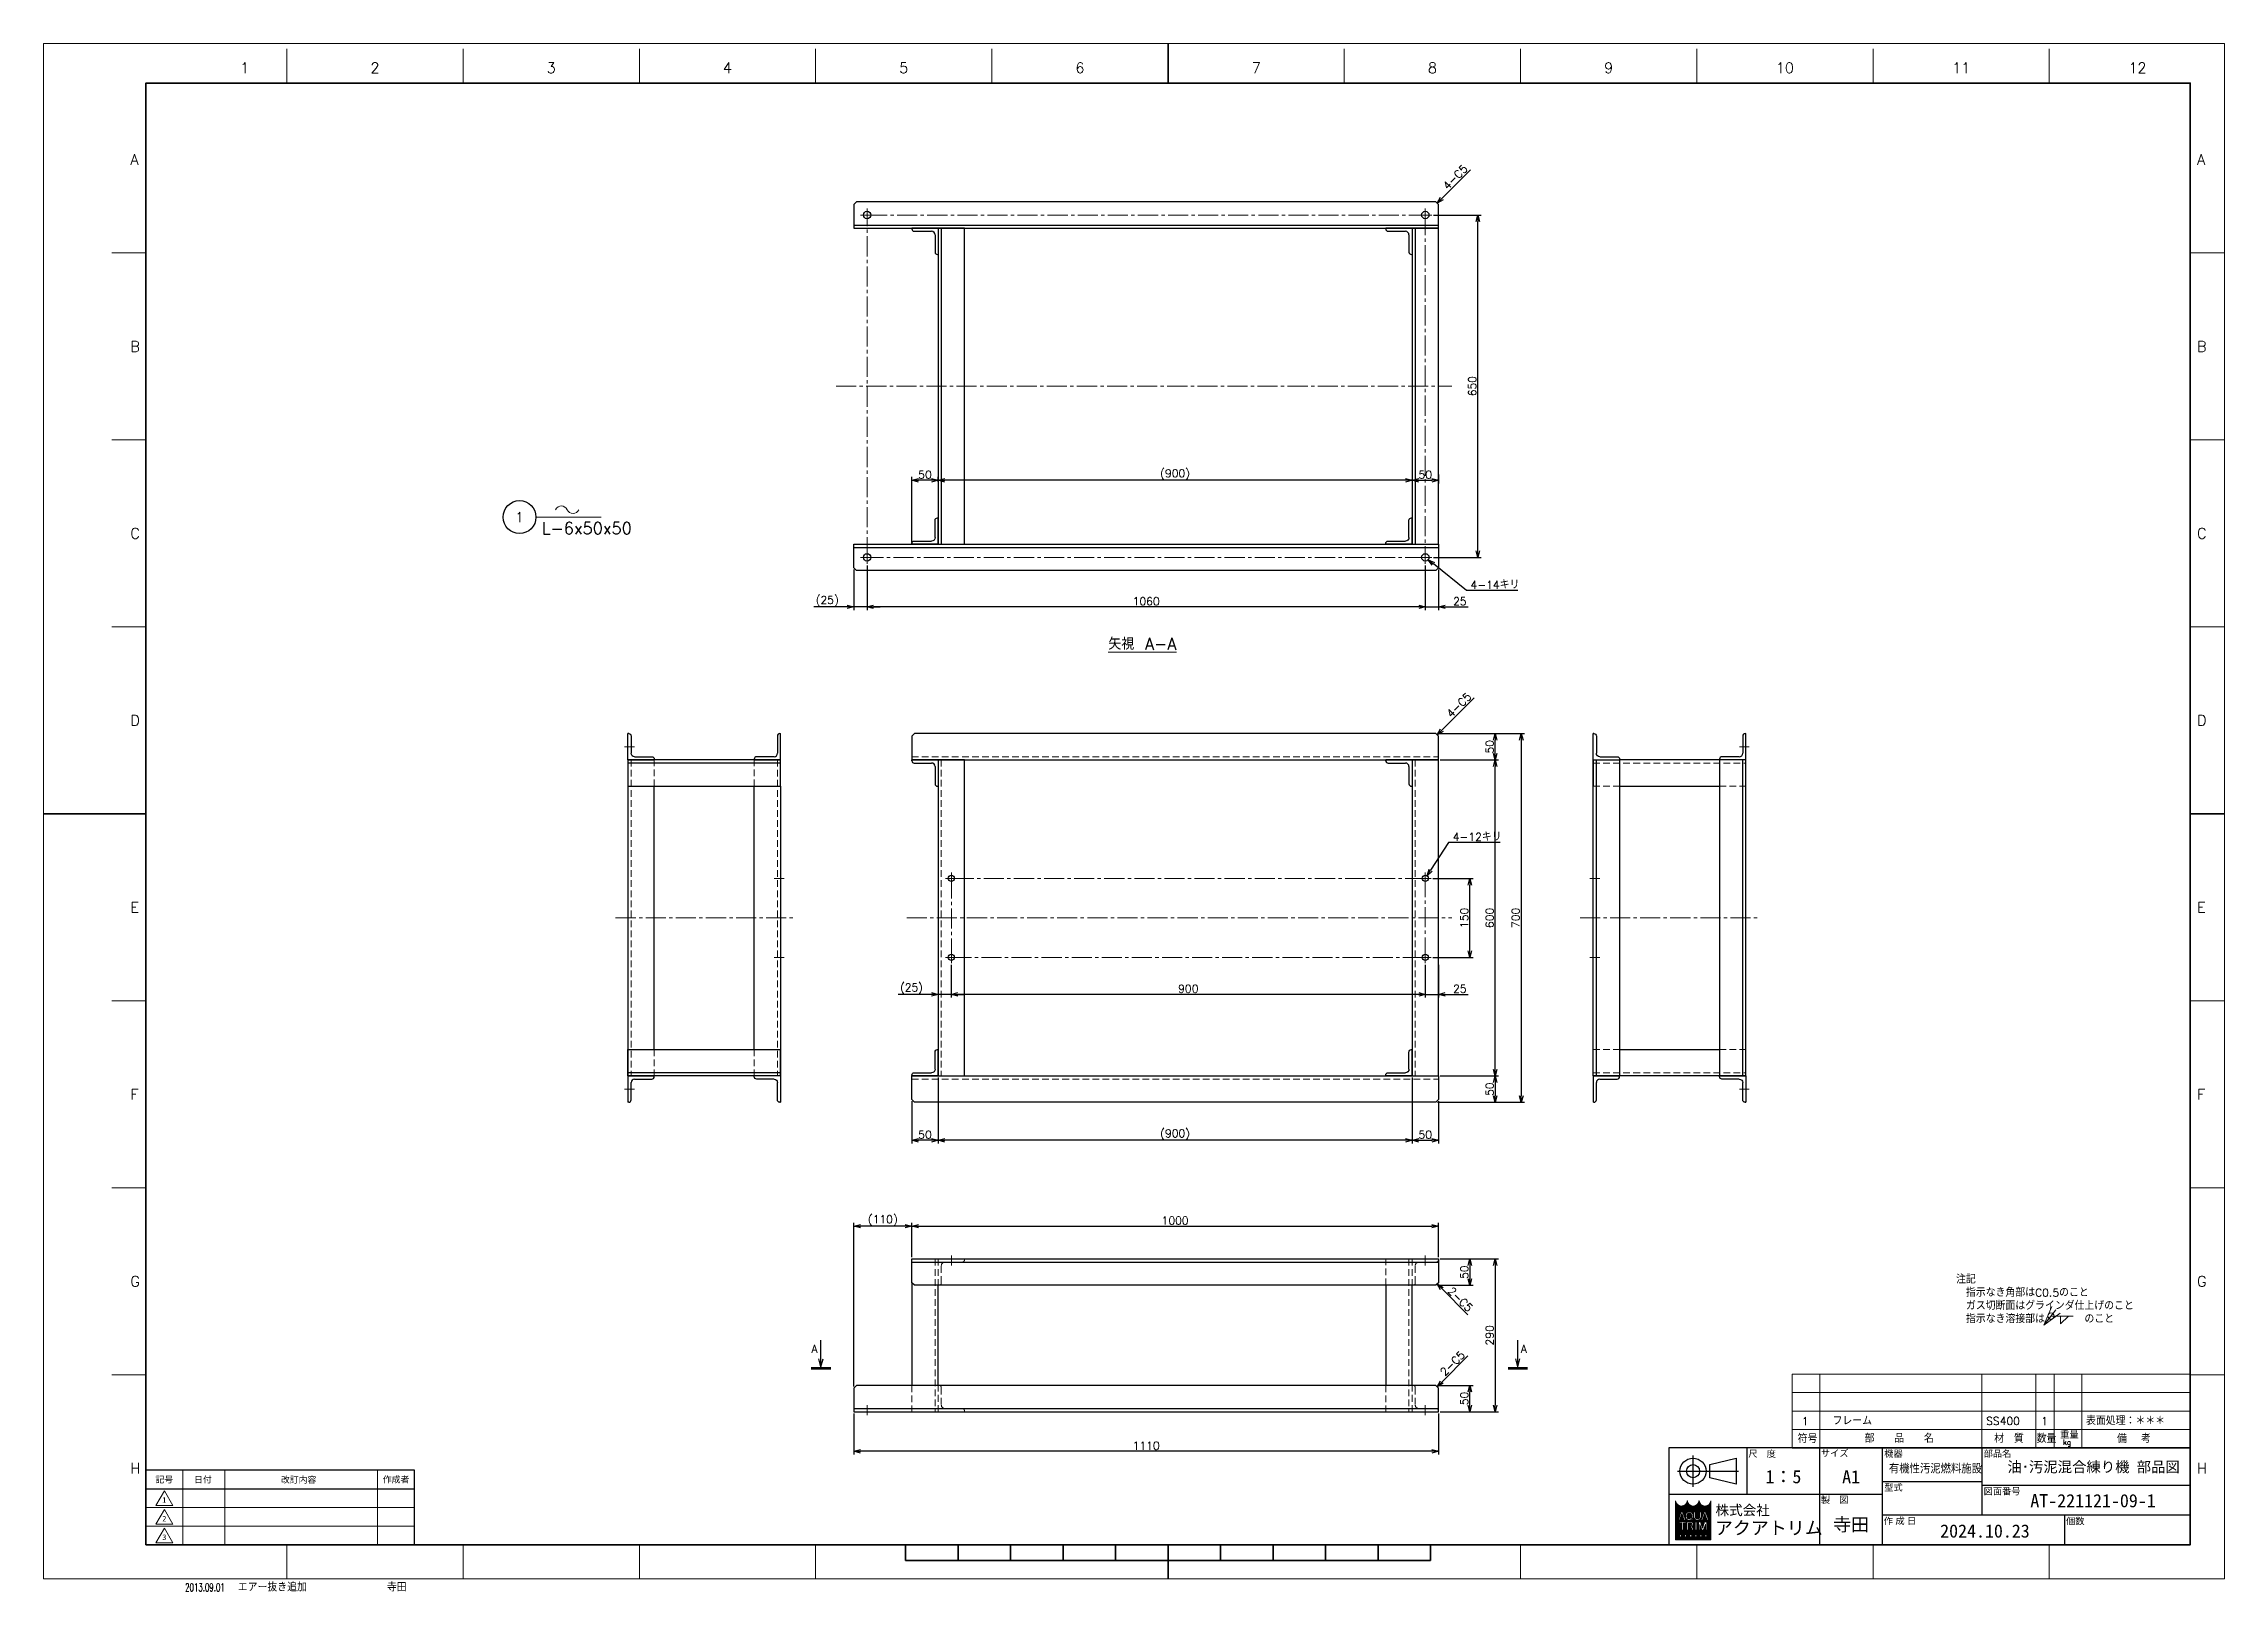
# Model space of a CAD drawing. Header units: millimetres. Extents: x 0 to 4141, y -24 to 2915.
import ezdxf
from ezdxf import colors
from ezdxf.entities.mleader import LeaderData, LeaderLine
from ezdxf.enums import TextEntityAlignment as Align
from ezdxf.math import Vec2, Vec3

# ---------------------------------------------------------------- set-up
doc = ezdxf.new("R2010")
doc.units = ezdxf.units.MM
doc.header["$LTSCALE"] = 2
doc.header["$PDMODE"] = 99
doc.header["$PDSIZE"] = 1
doc.linetypes.add('CENTER2', pattern=[28.575, 19.05, -3.175, 3.175, -3.175])
doc.linetypes.add('HIDDEN', pattern=[9.525, 6.35, -3.175])
for name, color, linetype, lineweight in [('04_HIDDEN', 2, 'HIDDEN', 13), ('05_CENTER', 4, 'CENTER2', 13), ('07_TEXT', 3, 'Continuous', 13), ('08_DIM', 3, 'Continuous', 13), ('90_FRAME', 5, 'Continuous', 35)]:
    doc.layers.add(name, color=color, linetype=linetype, lineweight=lineweight)
doc.layers.add('91_BLANK', color=5, linetype='Continuous', lineweight=0, plot=False)
doc.styles.add('KSS_TXT', font='txt.shx', dxfattribs={"bigfont": 'extfont2.shx'})
doc.styles.add('MS_G', font='MS Gothic.ttf')
doc.styles.get("Standard").update_dxf_attribs({"font": 'txt.shx', "bigfont": 'extfont2.shx'})
doc.styles.add('表題用', font='MS PGothic.ttf')
doc.dimstyles.new('KSS_DIM', dxfattribs={"dimscale": 5, "dimtxt": 3, "dimasz": 2.5, "dimexe": 1.25, "dimexo": 0.625, "dimtad": 1, "dimdsep": 46, "dimtxsty": 'KSS_TXT', "dimblk": 'OPEN30', "dimcen": 0, "dimazin": 2, "dimtfac": 0.75, "dimtmove": 0, "dimatfit": 3, "dimldrblk": 'OPEN30', "dimfxl": 1.25, "dimtolj": 1, "dimarcsym": 0})
doc.dimstyles.new('KSS_DIM$3', dxfattribs={"dimscale": 5, "dimtxt": 3, "dimasz": 2.5, "dimexe": 1.25, "dimexo": 0.625, "dimtad": 1, "dimtih": 1, "dimtoh": 1, "dimdsep": 46, "dimtxsty": 'KSS_TXT', "dimblk": 'OPEN30', "dimcen": 0, "dimazin": 2, "dimtfac": 0.75, "dimtofl": 0, "dimtmove": 0, "dimatfit": 3, "dimldrblk": 'OPEN30', "dimfxl": 1.25, "dimtolj": 1, "dimarcsym": 0})

msp = doc.modelspace()

# ---------------------------------------------------------------- texts
at = {"layer": '07_TEXT', "ltscale": 2, "insert": (3631.528, 575.607), "char_height": 15, "attachment_point": 1}
msp.add_mtext_dynamic_manual_height_columns('注記\\P\u3000指示なき角部はC0.5のこと\\P\u3000ガス切断面はグラインダ仕上げのこと\\P\u3000指示なき溶接部は\u3000\u3000\u3000\u3000のこと', width=343.27834, gutter_width=15, heights=[0], dxfattribs=at)
at = {"layer": '08_DIM', "style": 'KSS_TXT'}
for s, p in [('L-6x50x50', (946.226, 1983.326)), ('%%u矢視 A-A', (2021.64, 1763.794))]:
    msp.add_text(s, height=22.5, dxfattribs=at).set_placement(p)
at = {"layer": '90_FRAME', "color": 0, "lineweight": 13, "style": 'KSS_TXT'}
for s, p in [('1', (381.884, 2852.698)), ('2', (629.21, 2852.698)), ('3', (963.877, 2852.698)), ('4', (1298.545, 2852.698)), ('5', (1633.212, 2852.698)), ('6', (1967.879, 2852.698)), ('7', (2302.546, 2852.698)), ('8', (2637.213, 2852.698)), ('9', (2971.88, 2852.698)), ('10', (3306.547, 2852.698)), ('11', (3641.214, 2852.698)), ('12', (3975.881, 2852.698))]:
    msp.add_text(s, height=20, dxfattribs=at).set_placement(p, align=Align.BOTTOM_CENTER)
for s, p in [('A', (164.787, 2694.606)), ('A', (4089.078, 2694.606)), ('B', (164.787, 2339.62)), ('B', (4089.078, 2339.62)), ('C', (164.787, 1984.634)), ('C', (4089.078, 1984.634)), ('D', (164.787, 1629.648)), ('D', (4089.078, 1629.648)), ('E', (164.787, 1274.662)), ('E', (4089.078, 1274.662)), ('F', (164.787, 919.675)), ('F', (4089.078, 919.675)), ('G', (164.787, 564.689)), ('G', (4089.078, 564.689)), ('H', (164.787, 209.703)), ('H', (4089.078, 209.703))]:
    msp.add_text(s, height=20, dxfattribs=at).set_placement(p, align=Align.MIDDLE_LEFT)
at = {"layer": '90_FRAME', "color": 3, "lineweight": 13}
for p in [(3345.05, 298.989), (3799.582, 299.24)]:
    msp.add_text('1', height=15, dxfattribs=at).set_placement(p, align=Align.MIDDLE_CENTER)
for s, height, p in [('フレーム', 15, (3396.972, 291.875)), ('SS400', 15, (3688.597, 292.074)), ('表面処理：＊＊＊', 15, (3878.317, 292.074)), ('符号', 15, (3330.777, 257.909)), ('部\u3000\u3000品\u3000\u3000名', 15, (3457.939, 258.454)), ('材\u3000質', 15, (3703.882, 258.274)), ('数量', 15, (3784.599, 258.161)), ('重量', 12.5, (3829.194, 266.341)), ('kg', 10, (3834.719, 254.11)), ('備  考', 15, (3937.163, 257.909)), ('エアー抜き追加', 15, (368.668, -23.999)), ('寺田', 15, (651.851, -23.999))]:
    msp.add_text(s, height=height, dxfattribs=at).set_placement(p)
at = {"layer": '90_FRAME', "color": 0, "style": '表題用'}
for s, p in [('尺\u3000度', (3236.937, 237.306)), ('サイズ', (3374.83, 238.238)), ('機器', (3495.128, 237.512)), ('部品名', (3683.938, 237.512)), ('型式', (3495.128, 173.245)), ('図面番号', (3683.938, 166.173)), ('製\u3000図', (3374.83, 149.845)), ('作 成 日', (3494.266, 109.752)), ('個数', (3840.378, 109.406))]:
    msp.add_text(s, height=12.5, dxfattribs=at).set_placement(p, align=Align.MIDDLE_LEFT)
at = {"layer": '90_FRAME', "color": 0, "style": 'MS_G', "width": 0.9}
msp.add_text('有機性汚泥燃料施設', height=16, dxfattribs=at).set_placement((3503.934, 201.605))
at = {"layer": '90_FRAME', "color": 0, "style": 'MS_G'}
msp.add_text('油･汚泥混合練り機 部品図', height=20, dxfattribs=at).set_placement((3892.624, 202.323), align=Align.CENTER)
at = {"layer": '90_FRAME', "color": 0, "style": '表題用'}
for s, p in [('記号', (229.23, 188.27)), ('日付', (302.512, 188.27)), ('作成者', (669.23, 188.27))]:
    msp.add_text(s, height=12, dxfattribs=at).set_placement(p, align=Align.MIDDLE_CENTER)
at = {"layer": '90_FRAME', "color": 0}
for s, height, style, p in [('改訂内容', 12, '表題用', (484.23, 188.27)), ('A1', 25, 'MS_G', (3432.159, 193.573))]:
    msp.add_text(s, height=height, dxfattribs=dict(at, style=style)).set_placement(p, align=Align.MIDDLE)
at = {"layer": '90_FRAME', "color": 0, "lineweight": 13, "style": 'MS_G'}
for s, p in [('1', (229.23, 149.377)), ('3', (229.23, 78.663)), ('2', (229.23, 114.02))]:
    msp.add_text(s, height=10.607, dxfattribs=at).set_placement(p, align=Align.MIDDLE)
at = {"layer": '90_FRAME', "color": 4, "style": 'MS_G'}
msp.add_text('株式会社', height=18.9019, dxfattribs=at).set_placement((3226.278, 130.141), align=Align.MIDDLE_CENTER)
at = {"layer": '90_FRAME', "color": 0, "style": 'MS_G'}
for s, p in [('AT-221121-09-1', (3772.514, 135.643)), ('2024.10.23', (3601.319, 78.099))]:
    msp.add_text(s, height=25, dxfattribs=at).set_placement(p)
at = {"layer": '90_FRAME', "color": 4, "style": 'MS_G'}
msp.add_text('アクアトリム', height=25, dxfattribs=at).set_placement((3173.671, 83.976))
at = {"layer": '90_FRAME', "color": 3, "lineweight": 13, "width": 0.65}
msp.add_text('2013.09.01', height=15, dxfattribs=at).set_placement((268.71, -23.999))
at = {"layer": '90_FRAME', "color": 0, "style": 'MS_G'}
for tag, p in [('1：5', (3303.641, 193.573)), ('寺田', (3432.159, 103.413))]:
    msp.add_attdef(tag, text='', height=25, dxfattribs=at).set_placement(p, align=Align.MIDDLE)

# ---------------------------------------------------------------- blocks, each defined once
blk = doc.blocks.new('Weld-line')
blk.add_line((0, 0), (1, 0))
blk = doc.blocks.new('Weld10-s5')
blk.add_circle((0, 0), 2)
blk = doc.blocks.new('Weld10-a1')
for p, q in [((5, 0), (0, 5)), ((0, 5), (0, 0)), ((0, 0), (5, 0))]:
    blk.add_line(p, q)
at = {"width": 0.9}
blk.add_attdef('S', text='', height=2.8, dxfattribs=at).set_placement((-2, 1), align=Align.RIGHT)
blk.add_attdef('L', (8, 1), '', height=2.8, dxfattribs=at)
blk = doc.blocks.new('_Open30')
at = {"color": 0, "linetype": 'ByBlock', "lineweight": -2}
for p, q in [((-1, 0.27), (0, 0)), ((0, 0), (-1, -0.27)), ((0, 0), (-1, 0))]:
    blk.add_line(p, q, dxfattribs=at)
blk = doc.blocks.new('AM_BALLOON1')
at = {"transparency": 16777216}
blk.add_circle((0, 0), 5, dxfattribs=at)
blk.add_attdef('B_NUMBER', text='', height=3, dxfattribs=at).set_placement((0, 0), align=Align.MIDDLE_CENTER)
blk = doc.blocks.new('_OPEN')
at = {"color": 0, "linetype": 'ByBlock'}
for p, q in [((-1, 0.17), (0, 0)), ((0, 0), (-1, -0.17)), ((0, 0), (-1, 0))]:
    blk.add_line(p, q, dxfattribs=at)
blk = doc.blocks.new('p1ba05')
for centre, start, end in [((-2.95, 0.29), 24.2276, 155.5758), ((0, 1.62), 204.2276, 335.5758)]:
    blk.add_arc(centre, 1.62, start, end)
blk = doc.blocks.new('KK015066_54_5')
for p, q in [((1.5, 50), (0, 50)), ((0, 0), (0, 50)), ((6, 12.5), (6, 45.5)), ((0, 0), (50, 0)), ((45.5, 6), (12.5, 6)), ((50, 1.5), (50, 0))]:
    blk.add_line(p, q)
for centre, radius, start, end in [((1.5, 45.5), 4.5, 0, 90), ((12.5, 12.5), 6.5, 180, 270), ((45.5, 1.5), 4.5, 0, 90)]:
    blk.add_arc(centre, radius, start, end)
at = {"flags": 3}
blk.add_attdef('PARAM', (0, 0), '', height=1, dxfattribs=at)
blk = doc.blocks.new('*D142')
at = {"layer": '08_DIM', "color": 0, "lineweight": -2, "transparency": 16777216}
for p, q in [((2637.8, 1329.6), (2714.5, 1329.6)), ((2708.3, 1192.1), (2708.3, 1317.1)), ((2637.8, 1179.6), (2714.5, 1179.6))]:
    blk.add_line(p, q, dxfattribs=at)
at = {"layer": 'Defpoints', "color": 0, "transparency": 16777216}
for p in [(2634.7, 1329.6), (2708.3, 1329.6), (2634.7, 1179.6)]:
    blk.add_point(p, dxfattribs=at)
at = {"layer": '08_DIM', "color": 0, "lineweight": -2, "transparency": 16777216, "xscale": 12.5, "yscale": 12.5, "zscale": 12.5}
for p, rotation in [((2708.3, 1329.6), 90), ((2708.3, 1179.6), 270)]:
    blk.add_blockref('_Open30', p, dxfattribs=dict(at, rotation=rotation))
at = {"layer": '08_DIM', "color": 0, "transparency": 16777216, "insert": (2697.7, 1254.6), "char_height": 15, "attachment_point": 5, "rotation": 90, "style": 'KSS_TXT'}
blk.add_mtext('\\A1;150', dxfattribs=at)
blk = doc.blocks.new('*D143')
at = {"layer": '08_DIM', "color": 0, "lineweight": -2, "transparency": 16777216}
for p, q in [((2651.8, 954.6), (2762.6, 954.6)), ((2756.4, 942.1), (2756.4, 917.1)), ((2646.8, 904.6), (2762.6, 904.6))]:
    blk.add_line(p, q, dxfattribs=at)
at = {"layer": 'Defpoints', "color": 0, "transparency": 16777216}
for p in [(2648.6, 954.6), (2643.6, 904.6), (2756.4, 904.6)]:
    blk.add_point(p, dxfattribs=at)
at = {"layer": '08_DIM', "color": 0, "lineweight": -2, "transparency": 16777216, "xscale": 12.5, "yscale": 12.5, "zscale": 12.5}
for p, rotation in [((2756.4, 954.6), 90), ((2756.4, 904.6), 270)]:
    blk.add_blockref('_Open30', p, dxfattribs=dict(at, rotation=rotation))
at = {"layer": '08_DIM', "color": 0, "transparency": 16777216, "insert": (2745.8, 929.6), "char_height": 15, "attachment_point": 5, "rotation": 90, "style": 'KSS_TXT'}
blk.add_mtext('\\A1;50', dxfattribs=at)
blk = doc.blocks.new('*D144')
at = {"layer": '08_DIM', "color": 0, "lineweight": -2, "transparency": 16777216}
for p, q in [((2651.8, 1554.6), (2762.6, 1554.6)), ((2756.4, 967.1), (2756.4, 1542.1)), ((2651.8, 954.6), (2762.6, 954.6))]:
    blk.add_line(p, q, dxfattribs=at)
at = {"layer": 'Defpoints', "color": 0, "transparency": 16777216}
for p in [(2648.6, 1554.6), (2756.4, 1554.6), (2648.6, 954.6)]:
    blk.add_point(p, dxfattribs=at)
at = {"layer": '08_DIM', "color": 0, "lineweight": -2, "transparency": 16777216, "xscale": 12.5, "yscale": 12.5, "zscale": 12.5}
for p, rotation in [((2756.4, 1554.6), 90), ((2756.4, 954.6), 270)]:
    blk.add_blockref('_Open30', p, dxfattribs=dict(at, rotation=rotation))
at = {"layer": '08_DIM', "color": 0, "transparency": 16777216, "insert": (2745.8, 1254.6), "char_height": 15, "attachment_point": 5, "rotation": 90, "style": 'KSS_TXT'}
blk.add_mtext('\\A1;600', dxfattribs=at)
blk = doc.blocks.new('*D145')
at = {"layer": '08_DIM', "color": 0, "lineweight": -2, "transparency": 16777216}
for p, q in [((2646.8, 1604.6), (2762.6, 1604.6)), ((2756.4, 1567.1), (2756.4, 1592.1)), ((2651.8, 1554.6), (2762.6, 1554.6))]:
    blk.add_line(p, q, dxfattribs=at)
at = {"layer": 'Defpoints', "color": 0, "transparency": 16777216}
for p in [(2643.6, 1604.6), (2756.4, 1604.6), (2648.6, 1554.6)]:
    blk.add_point(p, dxfattribs=at)
at = {"layer": '08_DIM', "color": 0, "lineweight": -2, "transparency": 16777216, "xscale": 12.5, "yscale": 12.5, "zscale": 12.5}
for p, rotation in [((2756.4, 1604.6), 90), ((2756.4, 1554.6), 270)]:
    blk.add_blockref('_Open30', p, dxfattribs=dict(at, rotation=rotation))
at = {"layer": '08_DIM', "color": 0, "transparency": 16777216, "insert": (2745.8, 1579.6), "char_height": 15, "attachment_point": 5, "rotation": 90, "style": 'KSS_TXT'}
blk.add_mtext('\\A1;50', dxfattribs=at)
blk = doc.blocks.new('*D146')
at = {"layer": '08_DIM', "color": 0, "lineweight": -2, "transparency": 16777216}
for p, q in [((2646.8, 1604.6), (2812.1, 1604.6)), ((2805.9, 1592.1), (2805.9, 917.1)), ((2646.8, 904.6), (2812.1, 904.6))]:
    blk.add_line(p, q, dxfattribs=at)
at = {"layer": 'Defpoints', "color": 0, "transparency": 16777216}
for p in [(2643.6, 1604.6), (2643.6, 904.6), (2805.9, 904.6)]:
    blk.add_point(p, dxfattribs=at)
at = {"layer": '08_DIM', "color": 0, "lineweight": -2, "transparency": 16777216, "xscale": 12.5, "yscale": 12.5, "zscale": 12.5}
for p, rotation in [((2805.9, 1604.6), 90), ((2805.9, 904.6), 270)]:
    blk.add_blockref('_Open30', p, dxfattribs=dict(at, rotation=rotation))
at = {"layer": '08_DIM', "color": 0, "transparency": 16777216, "insert": (2795.2, 1254.6), "char_height": 15, "attachment_point": 5, "rotation": 90, "style": 'KSS_TXT'}
blk.add_mtext('\\A1;700', dxfattribs=at)
blk = doc.blocks.new('*D147')
at = {"layer": '08_DIM', "color": 0, "lineweight": -2, "transparency": 16777216}
for p, q in [((2623.6, 1165.5), (2623.6, 1103.2)), ((2648.6, 1165.5), (2648.6, 1103.2)), ((2611.1, 1109.4), (2598.6, 1109.4)), ((2623.6, 1109.4), (2648.6, 1109.4)), ((2661.1, 1109.4), (2704.9, 1109.4))]:
    blk.add_line(p, q, dxfattribs=at)
at = {"layer": 'Defpoints', "color": 0, "transparency": 16777216}
for p in [(2623.6, 1168.6), (2648.6, 1168.6), (2648.6, 1109.4)]:
    blk.add_point(p, dxfattribs=at)
at = {"layer": '08_DIM', "color": 0, "lineweight": -2, "transparency": 16777216, "xscale": 12.5, "yscale": 12.5, "zscale": 12.5}
blk.add_blockref('_Open30', (2623.6, 1109.4), dxfattribs=at)
at = {"layer": '08_DIM', "color": 0, "lineweight": -2, "transparency": 16777216, "xscale": 12.5, "yscale": 12.5, "zscale": 12.5, "rotation": 180}
blk.add_blockref('_Open30', (2648.6, 1109.4), dxfattribs=at)
at = {"layer": '08_DIM', "color": 0, "transparency": 16777216, "insert": (2689.3, 1120.1), "char_height": 15, "attachment_point": 5, "style": 'KSS_TXT'}
blk.add_mtext('\\A1;25', dxfattribs=at)
blk = doc.blocks.new('*D148')
at = {"layer": '08_DIM', "color": 0, "lineweight": -2, "transparency": 16777216}
for p, q in [((1723.6, 1165.5), (1723.6, 1103.2)), ((2623.6, 1165.5), (2623.6, 1103.2)), ((2611.1, 1109.4), (1736.1, 1109.4))]:
    blk.add_line(p, q, dxfattribs=at)
at = {"layer": 'Defpoints', "color": 0, "transparency": 16777216}
for p in [(1723.6, 1168.6), (2623.6, 1168.6), (1723.6, 1109.4)]:
    blk.add_point(p, dxfattribs=at)
at = {"layer": '08_DIM', "color": 0, "lineweight": -2, "transparency": 16777216, "xscale": 12.5, "yscale": 12.5, "zscale": 12.5, "rotation": 180}
blk.add_blockref('_Open30', (1723.6, 1109.4), dxfattribs=at)
at = {"layer": '08_DIM', "color": 0, "lineweight": -2, "transparency": 16777216, "xscale": 12.5, "yscale": 12.5, "zscale": 12.5}
blk.add_blockref('_Open30', (2623.6, 1109.4), dxfattribs=at)
at = {"layer": '08_DIM', "color": 0, "transparency": 16777216, "insert": (2173.6, 1120.1), "char_height": 15, "attachment_point": 5, "style": 'KSS_TXT'}
blk.add_mtext('\\A1;900', dxfattribs=at)
blk = doc.blocks.new('*D149')
at = {"layer": '08_DIM', "color": 0, "lineweight": -2, "transparency": 16777216}
for p, q in [((1698.6, 1165.5), (1698.6, 1103.2)), ((1723.6, 1165.5), (1723.6, 1103.2)), ((1686.1, 1109.4), (1622.4, 1109.4)), ((1723.6, 1109.4), (1698.6, 1109.4)), ((1736.1, 1109.4), (1748.6, 1109.4))]:
    blk.add_line(p, q, dxfattribs=at)
at = {"layer": 'Defpoints', "color": 0, "transparency": 16777216}
for p in [(1698.6, 1168.6), (1723.6, 1168.6), (1698.6, 1109.4)]:
    blk.add_point(p, dxfattribs=at)
at = {"layer": '08_DIM', "color": 0, "lineweight": -2, "transparency": 16777216, "xscale": 12.5, "yscale": 12.5, "zscale": 12.5}
blk.add_blockref('_Open30', (1698.6, 1109.4), dxfattribs=at)
at = {"layer": '08_DIM', "color": 0, "lineweight": -2, "transparency": 16777216, "xscale": 12.5, "yscale": 12.5, "zscale": 12.5, "rotation": 180}
blk.add_blockref('_Open30', (1723.6, 1109.4), dxfattribs=at)
at = {"layer": '08_DIM', "color": 0, "transparency": 16777216, "insert": (1648, 1120.1), "char_height": 15, "attachment_point": 5, "style": 'KSS_TXT'}
blk.add_mtext('\\A1;(25)', dxfattribs=at)
blk = doc.blocks.new('*D150')
at = {"layer": '08_DIM', "color": 0, "lineweight": -2, "transparency": 16777216}
for p, q in [((2598.6, 951.5), (2598.6, 826.1)), ((2648.6, 906.5), (2648.6, 826.1)), ((2611.1, 832.4), (2636.1, 832.4))]:
    blk.add_line(p, q, dxfattribs=at)
at = {"layer": 'Defpoints', "color": 0, "transparency": 16777216}
for p in [(2598.6, 954.6), (2648.6, 909.6), (2648.6, 832.4)]:
    blk.add_point(p, dxfattribs=at)
at = {"layer": '08_DIM', "color": 0, "lineweight": -2, "transparency": 16777216, "xscale": 12.5, "yscale": 12.5, "zscale": 12.5, "rotation": 180}
blk.add_blockref('_Open30', (2598.6, 832.4), dxfattribs=at)
at = {"layer": '08_DIM', "color": 0, "lineweight": -2, "transparency": 16777216, "xscale": 12.5, "yscale": 12.5, "zscale": 12.5}
blk.add_blockref('_Open30', (2648.6, 832.4), dxfattribs=at)
at = {"layer": '08_DIM', "color": 0, "transparency": 16777216, "insert": (2623.6, 843), "char_height": 15, "attachment_point": 5, "style": 'KSS_TXT'}
blk.add_mtext('\\A1;50', dxfattribs=at)
blk = doc.blocks.new('*D151')
at = {"layer": '08_DIM', "color": 0, "lineweight": -2, "transparency": 16777216}
for p, q in [((1698.6, 951.5), (1698.6, 826.1)), ((2598.6, 951.5), (2598.6, 826.1)), ((2586.1, 832.4), (1711.1, 832.4))]:
    blk.add_line(p, q, dxfattribs=at)
at = {"layer": 'Defpoints', "color": 0, "transparency": 16777216}
for p in [(1698.6, 954.6), (2598.6, 954.6), (1698.6, 832.4)]:
    blk.add_point(p, dxfattribs=at)
at = {"layer": '08_DIM', "color": 0, "lineweight": -2, "transparency": 16777216, "xscale": 12.5, "yscale": 12.5, "zscale": 12.5, "rotation": 180}
blk.add_blockref('_Open30', (1698.6, 832.4), dxfattribs=at)
at = {"layer": '08_DIM', "color": 0, "lineweight": -2, "transparency": 16777216, "xscale": 12.5, "yscale": 12.5, "zscale": 12.5}
blk.add_blockref('_Open30', (2598.6, 832.4), dxfattribs=at)
at = {"layer": '08_DIM', "color": 0, "transparency": 16777216, "insert": (2148.6, 843), "char_height": 15, "attachment_point": 5, "style": 'KSS_TXT'}
blk.add_mtext('\\A1;(900)', dxfattribs=at)
blk = doc.blocks.new('*D152')
at = {"layer": '08_DIM', "color": 0, "lineweight": -2, "transparency": 16777216}
for p, q in [((1698.6, 951.5), (1698.6, 826.1)), ((1648.6, 906.5), (1648.6, 826.1)), ((1686.1, 832.4), (1661.1, 832.4))]:
    blk.add_line(p, q, dxfattribs=at)
at = {"layer": 'Defpoints', "color": 0, "transparency": 16777216}
for p in [(1698.6, 954.6), (1648.6, 909.6), (1648.6, 832.4)]:
    blk.add_point(p, dxfattribs=at)
at = {"layer": '08_DIM', "color": 0, "lineweight": -2, "transparency": 16777216, "xscale": 12.5, "yscale": 12.5, "zscale": 12.5, "rotation": 180}
blk.add_blockref('_Open30', (1648.6, 832.4), dxfattribs=at)
at = {"layer": '08_DIM', "color": 0, "lineweight": -2, "transparency": 16777216, "xscale": 12.5, "yscale": 12.5, "zscale": 12.5}
blk.add_blockref('_Open30', (1698.6, 832.4), dxfattribs=at)
at = {"layer": '08_DIM', "color": 0, "transparency": 16777216, "insert": (1673.6, 843), "char_height": 15, "attachment_point": 5, "style": 'KSS_TXT'}
blk.add_mtext('\\A1;50', dxfattribs=at)
blk = doc.blocks.new('*D153')
at = {"layer": '08_DIM', "color": 0, "lineweight": -2, "transparency": 16777216}
for p, q in [((1648.6, 610.2), (1648.6, 675.6)), ((1661.1, 669.3), (2636.1, 669.3)), ((2648.6, 610.2), (2648.6, 675.6))]:
    blk.add_line(p, q, dxfattribs=at)
at = {"layer": 'Defpoints', "color": 0, "transparency": 16777216}
for p in [(2648.6, 669.3), (1648.6, 607.1), (2648.6, 607.1)]:
    blk.add_point(p, dxfattribs=at)
at = {"layer": '08_DIM', "color": 0, "lineweight": -2, "transparency": 16777216, "xscale": 12.5, "yscale": 12.5, "zscale": 12.5, "rotation": 180}
blk.add_blockref('_Open30', (1648.6, 669.3), dxfattribs=at)
at = {"layer": '08_DIM', "color": 0, "lineweight": -2, "transparency": 16777216, "xscale": 12.5, "yscale": 12.5, "zscale": 12.5}
blk.add_blockref('_Open30', (2648.6, 669.3), dxfattribs=at)
at = {"layer": '08_DIM', "color": 0, "transparency": 16777216, "insert": (2148.6, 680), "char_height": 15, "attachment_point": 5, "style": 'KSS_TXT'}
blk.add_mtext('\\A1;1000', dxfattribs=at)
blk = doc.blocks.new('*D154')
at = {"layer": '08_DIM', "color": 0, "lineweight": -2, "transparency": 16777216}
for p, q in [((1538.6, 313.9), (1538.6, 235.6)), ((2648.6, 313.9), (2648.6, 235.6)), ((2636.1, 241.9), (1551.1, 241.9))]:
    blk.add_line(p, q, dxfattribs=at)
at = {"layer": 'Defpoints', "color": 0, "transparency": 16777216}
for p in [(1538.6, 317.1), (2648.6, 317.1), (1538.6, 241.9)]:
    blk.add_point(p, dxfattribs=at)
at = {"layer": '08_DIM', "color": 0, "lineweight": -2, "transparency": 16777216, "xscale": 12.5, "yscale": 12.5, "zscale": 12.5, "rotation": 180}
blk.add_blockref('_Open30', (1538.6, 241.9), dxfattribs=at)
at = {"layer": '08_DIM', "color": 0, "lineweight": -2, "transparency": 16777216, "xscale": 12.5, "yscale": 12.5, "zscale": 12.5}
blk.add_blockref('_Open30', (2648.6, 241.9), dxfattribs=at)
at = {"layer": '08_DIM', "color": 0, "transparency": 16777216, "insert": (2093.6, 252.5), "char_height": 15, "attachment_point": 5, "style": 'KSS_TXT'}
blk.add_mtext('\\A1;1110', dxfattribs=at)
blk = doc.blocks.new('*D155')
at = {"layer": '08_DIM', "color": 0, "lineweight": -2, "transparency": 16777216}
for p, q in [((2646.8, 367.1), (2714.5, 367.1)), ((2708.3, 329.6), (2708.3, 354.6)), ((2651.8, 317.1), (2714.5, 317.1))]:
    blk.add_line(p, q, dxfattribs=at)
at = {"layer": 'Defpoints', "color": 0, "transparency": 16777216}
for p in [(2643.6, 367.1), (2708.3, 367.1), (2648.6, 317.1)]:
    blk.add_point(p, dxfattribs=at)
at = {"layer": '08_DIM', "color": 0, "lineweight": -2, "transparency": 16777216, "xscale": 12.5, "yscale": 12.5, "zscale": 12.5}
for p, rotation in [((2708.3, 367.1), 90), ((2708.3, 317.1), 270)]:
    blk.add_blockref('_Open30', p, dxfattribs=dict(at, rotation=rotation))
at = {"layer": '08_DIM', "color": 0, "transparency": 16777216, "insert": (2697.7, 342.1), "char_height": 15, "attachment_point": 5, "rotation": 90, "style": 'KSS_TXT'}
blk.add_mtext('\\A1;50', dxfattribs=at)
blk = doc.blocks.new('*D156')
at = {"layer": '08_DIM', "color": 0, "lineweight": -2, "transparency": 16777216}
for p, q in [((2651.8, 607.1), (2714.5, 607.1)), ((2708.3, 594.6), (2708.3, 569.6)), ((2646.8, 557.1), (2714.5, 557.1))]:
    blk.add_line(p, q, dxfattribs=at)
at = {"layer": 'Defpoints', "color": 0, "transparency": 16777216}
for p in [(2648.6, 607.1), (2643.6, 557.1), (2708.3, 557.1)]:
    blk.add_point(p, dxfattribs=at)
at = {"layer": '08_DIM', "color": 0, "lineweight": -2, "transparency": 16777216, "xscale": 12.5, "yscale": 12.5, "zscale": 12.5}
for p, rotation in [((2708.3, 607.1), 90), ((2708.3, 557.1), 270)]:
    blk.add_blockref('_Open30', p, dxfattribs=dict(at, rotation=rotation))
at = {"layer": '08_DIM', "color": 0, "transparency": 16777216, "insert": (2697.7, 582.1), "char_height": 15, "attachment_point": 5, "rotation": 90, "style": 'KSS_TXT'}
blk.add_mtext('\\A1;50', dxfattribs=at)
blk = doc.blocks.new('*D157')
at = {"layer": '08_DIM', "color": 0, "lineweight": -2, "transparency": 16777216}
for p, q in [((2651.8, 607.1), (2762.6, 607.1)), ((2756.4, 594.6), (2756.4, 329.6)), ((2651.8, 317.1), (2762.6, 317.1))]:
    blk.add_line(p, q, dxfattribs=at)
at = {"layer": 'Defpoints', "color": 0, "transparency": 16777216}
for p in [(2648.6, 607.1), (2648.6, 317.1), (2756.4, 317.1)]:
    blk.add_point(p, dxfattribs=at)
at = {"layer": '08_DIM', "color": 0, "lineweight": -2, "transparency": 16777216, "xscale": 12.5, "yscale": 12.5, "zscale": 12.5}
for p, rotation in [((2756.4, 607.1), 90), ((2756.4, 317.1), 270)]:
    blk.add_blockref('_Open30', p, dxfattribs=dict(at, rotation=rotation))
at = {"layer": '08_DIM', "color": 0, "transparency": 16777216, "insert": (2745.8, 462.1), "char_height": 15, "attachment_point": 5, "rotation": 90, "style": 'KSS_TXT'}
blk.add_mtext('\\A1;290', dxfattribs=at)
blk = doc.blocks.new('*D158')
at = {"layer": '08_DIM', "color": 0, "lineweight": -2, "transparency": 16777216}
for p, q in [((1538.6, 365.2), (1538.6, 675.6)), ((1636.1, 669.3), (1551.1, 669.3)), ((1648.6, 610.2), (1648.6, 675.6))]:
    blk.add_line(p, q, dxfattribs=at)
at = {"layer": 'Defpoints', "color": 0, "transparency": 16777216}
for p in [(1538.6, 669.3), (1648.6, 607.1), (1538.6, 362.1)]:
    blk.add_point(p, dxfattribs=at)
at = {"layer": '08_DIM', "color": 0, "lineweight": -2, "transparency": 16777216, "xscale": 12.5, "yscale": 12.5, "zscale": 12.5, "rotation": 180}
blk.add_blockref('_Open30', (1538.6, 669.3), dxfattribs=at)
at = {"layer": '08_DIM', "color": 0, "lineweight": -2, "transparency": 16777216, "xscale": 12.5, "yscale": 12.5, "zscale": 12.5}
blk.add_blockref('_Open30', (1648.6, 669.3), dxfattribs=at)
at = {"layer": '08_DIM', "color": 0, "transparency": 16777216, "insert": (1593.6, 680), "char_height": 15, "attachment_point": 5, "style": 'KSS_TXT'}
blk.add_mtext('\\A1;(110)', dxfattribs=at)
blk = doc.blocks.new('*D159')
at = {"layer": '08_DIM', "color": 0, "lineweight": -2, "transparency": 16777216}
for p, q in [((2623.6, 1923.8), (2623.6, 1838.9)), ((2648.6, 1916.1), (2648.6, 1838.9)), ((2611.1, 1845.2), (2598.6, 1845.2)), ((2623.6, 1845.2), (2648.6, 1845.2)), ((2661.1, 1845.2), (2704.9, 1845.2))]:
    blk.add_line(p, q, dxfattribs=at)
at = {"layer": 'Defpoints', "color": 0, "transparency": 16777216}
for p in [(2623.6, 1926.9), (2648.6, 1919.2), (2648.6, 1845.2)]:
    blk.add_point(p, dxfattribs=at)
at = {"layer": '08_DIM', "color": 0, "lineweight": -2, "transparency": 16777216, "xscale": 12.5, "yscale": 12.5, "zscale": 12.5}
blk.add_blockref('_Open30', (2623.6, 1845.2), dxfattribs=at)
at = {"layer": '08_DIM', "color": 0, "lineweight": -2, "transparency": 16777216, "xscale": 12.5, "yscale": 12.5, "zscale": 12.5, "rotation": 180}
blk.add_blockref('_Open30', (2648.6, 1845.2), dxfattribs=at)
at = {"layer": '08_DIM', "color": 0, "transparency": 16777216, "insert": (2689.3, 1855.8), "char_height": 15, "attachment_point": 5, "style": 'KSS_TXT'}
blk.add_mtext('\\A1;25', dxfattribs=at)
blk = doc.blocks.new('*D160')
at = {"layer": '08_DIM', "color": 0, "lineweight": -2, "transparency": 16777216}
for p, q in [((1563.6, 1923.8), (1563.6, 1838.9)), ((2623.6, 1923.8), (2623.6, 1838.9)), ((2611.1, 1845.2), (1576.1, 1845.2))]:
    blk.add_line(p, q, dxfattribs=at)
at = {"layer": 'Defpoints', "color": 0, "transparency": 16777216}
for p in [(1563.6, 1926.9), (2623.6, 1926.9), (1563.6, 1845.2)]:
    blk.add_point(p, dxfattribs=at)
at = {"layer": '08_DIM', "color": 0, "lineweight": -2, "transparency": 16777216, "xscale": 12.5, "yscale": 12.5, "zscale": 12.5, "rotation": 180}
blk.add_blockref('_Open30', (1563.6, 1845.2), dxfattribs=at)
at = {"layer": '08_DIM', "color": 0, "lineweight": -2, "transparency": 16777216, "xscale": 12.5, "yscale": 12.5, "zscale": 12.5}
blk.add_blockref('_Open30', (2623.6, 1845.2), dxfattribs=at)
at = {"layer": '08_DIM', "color": 0, "transparency": 16777216, "insert": (2093.6, 1855.8), "char_height": 15, "attachment_point": 5, "style": 'KSS_TXT'}
blk.add_mtext('\\A1;1060', dxfattribs=at)
blk = doc.blocks.new('*D161')
at = {"layer": '08_DIM', "color": 0, "lineweight": -2, "transparency": 16777216}
for p, q in [((1538.6, 1916.1), (1538.6, 1838.9)), ((1563.6, 1923.8), (1563.6, 1838.9)), ((1526.1, 1845.2), (1462.4, 1845.2)), ((1563.6, 1845.2), (1538.6, 1845.2)), ((1576.1, 1845.2), (1588.6, 1845.2))]:
    blk.add_line(p, q, dxfattribs=at)
at = {"layer": 'Defpoints', "color": 0, "transparency": 16777216}
for p in [(1538.6, 1919.2), (1563.6, 1926.9), (1538.6, 1845.2)]:
    blk.add_point(p, dxfattribs=at)
at = {"layer": '08_DIM', "color": 0, "lineweight": -2, "transparency": 16777216, "xscale": 12.5, "yscale": 12.5, "zscale": 12.5}
blk.add_blockref('_Open30', (1538.6, 1845.2), dxfattribs=at)
at = {"layer": '08_DIM', "color": 0, "lineweight": -2, "transparency": 16777216, "xscale": 12.5, "yscale": 12.5, "zscale": 12.5, "rotation": 180}
blk.add_blockref('_Open30', (1563.6, 1845.2), dxfattribs=at)
at = {"layer": '08_DIM', "color": 0, "transparency": 16777216, "insert": (1488, 1855.8), "char_height": 15, "attachment_point": 5, "style": 'KSS_TXT'}
blk.add_mtext('\\A1;(25)', dxfattribs=at)
blk = doc.blocks.new('*D162')
at = {"layer": '08_DIM', "color": 0, "lineweight": -2, "transparency": 16777216}
for p, q in [((2639.1, 2589.2), (2729.7, 2589.2)), ((2723.4, 1951.7), (2723.4, 2576.7)), ((2639.1, 1939.2), (2729.7, 1939.2))]:
    blk.add_line(p, q, dxfattribs=at)
at = {"layer": 'Defpoints', "color": 0, "transparency": 16777216}
for p in [(2635.9, 2589.2), (2723.4, 2589.2), (2635.9, 1939.2)]:
    blk.add_point(p, dxfattribs=at)
at = {"layer": '08_DIM', "color": 0, "lineweight": -2, "transparency": 16777216, "xscale": 12.5, "yscale": 12.5, "zscale": 12.5}
for p, rotation in [((2723.4, 2589.2), 90), ((2723.4, 1939.2), 270)]:
    blk.add_blockref('_Open30', p, dxfattribs=dict(at, rotation=rotation))
at = {"layer": '08_DIM', "color": 0, "transparency": 16777216, "insert": (2712.8, 2264.2), "char_height": 15, "attachment_point": 5, "rotation": 90, "style": 'KSS_TXT'}
blk.add_mtext('\\A1;650', dxfattribs=at)
blk = doc.blocks.new('*D163')
at = {"layer": '08_DIM', "color": 0, "lineweight": -2, "transparency": 16777216}
for p, q in [((2598.6, 2096.3), (2598.6, 2079.4)), ((2611.1, 2085.6), (2636.1, 2085.6)), ((2648.6, 2096.3), (2648.6, 2079.4))]:
    blk.add_line(p, q, dxfattribs=at)
at = {"layer": 'Defpoints', "color": 0, "transparency": 16777216}
for p in [(2598.6, 2099.4), (2648.6, 2099.4), (2648.6, 2085.6)]:
    blk.add_point(p, dxfattribs=at)
at = {"layer": '08_DIM', "color": 0, "lineweight": -2, "transparency": 16777216, "xscale": 12.5, "yscale": 12.5, "zscale": 12.5, "rotation": 180}
blk.add_blockref('_Open30', (2598.6, 2085.6), dxfattribs=at)
at = {"layer": '08_DIM', "color": 0, "lineweight": -2, "transparency": 16777216, "xscale": 12.5, "yscale": 12.5, "zscale": 12.5}
blk.add_blockref('_Open30', (2648.6, 2085.6), dxfattribs=at)
at = {"layer": '08_DIM', "color": 0, "transparency": 16777216, "insert": (2623.6, 2096.2), "char_height": 15, "attachment_point": 5, "style": 'KSS_TXT'}
blk.add_mtext('\\A1;50', dxfattribs=at)
blk = doc.blocks.new('*D164')
at = {"layer": '08_DIM', "color": 0, "lineweight": -2, "transparency": 16777216}
for p, q in [((1698.6, 2096.3), (1698.6, 2079.4)), ((2586.1, 2085.6), (1711.1, 2085.6)), ((2598.6, 2096.3), (2598.6, 2079.4))]:
    blk.add_line(p, q, dxfattribs=at)
at = {"layer": 'Defpoints', "color": 0, "transparency": 16777216}
for p in [(1698.6, 2099.4), (1698.6, 2085.6), (2598.6, 2099.4)]:
    blk.add_point(p, dxfattribs=at)
at = {"layer": '08_DIM', "color": 0, "lineweight": -2, "transparency": 16777216, "xscale": 12.5, "yscale": 12.5, "zscale": 12.5, "rotation": 180}
blk.add_blockref('_Open30', (1698.6, 2085.6), dxfattribs=at)
at = {"layer": '08_DIM', "color": 0, "lineweight": -2, "transparency": 16777216, "xscale": 12.5, "yscale": 12.5, "zscale": 12.5}
blk.add_blockref('_Open30', (2598.6, 2085.6), dxfattribs=at)
at = {"layer": '08_DIM', "color": 0, "transparency": 16777216, "insert": (2148.6, 2096.2), "char_height": 15, "attachment_point": 5, "style": 'KSS_TXT'}
blk.add_mtext('\\A1;(900)', dxfattribs=at)
blk = doc.blocks.new('*D165')
at = {"layer": '08_DIM', "color": 0, "lineweight": -2, "transparency": 16777216}
for p, q in [((1648.6, 1967.3), (1648.6, 2091.9)), ((1686.1, 2085.6), (1661.1, 2085.6)), ((1698.6, 2082.5), (1698.6, 2091.9))]:
    blk.add_line(p, q, dxfattribs=at)
at = {"layer": 'Defpoints', "color": 0, "transparency": 16777216}
for p in [(1648.6, 2085.6), (1698.6, 2079.4), (1648.6, 1964.2)]:
    blk.add_point(p, dxfattribs=at)
at = {"layer": '08_DIM', "color": 0, "lineweight": -2, "transparency": 16777216, "xscale": 12.5, "yscale": 12.5, "zscale": 12.5, "rotation": 180}
blk.add_blockref('_Open30', (1648.6, 2085.6), dxfattribs=at)
at = {"layer": '08_DIM', "color": 0, "lineweight": -2, "transparency": 16777216, "xscale": 12.5, "yscale": 12.5, "zscale": 12.5}
blk.add_blockref('_Open30', (1698.6, 2085.6), dxfattribs=at)
at = {"layer": '08_DIM', "color": 0, "transparency": 16777216, "insert": (1673.6, 2096.2), "char_height": 15, "attachment_point": 5, "style": 'KSS_TXT'}
blk.add_mtext('\\A1;50', dxfattribs=at)
blk = doc.blocks.new('*D166')
at = {"layer": '08_DIM', "color": 0, "lineweight": -2, "transparency": 16777216}
for p, q in [((2668, 1397.8), (2633.7, 1345.1)), ((2765.6, 1397.8), (2668, 1397.8))]:
    blk.add_line(p, q, dxfattribs=at)
at = {"layer": 'Defpoints', "color": 0, "transparency": 16777216}
for p in [(2626.9, 1334.7), (2620.4, 1324.6)]:
    blk.add_point(p, dxfattribs=at)
at = {"layer": '08_DIM', "color": 0, "lineweight": -2, "transparency": 16777216, "xscale": 12.5, "yscale": 12.5, "zscale": 12.5, "rotation": 236.962825778619}
blk.add_blockref('_Open30', (2626.9, 1334.7), dxfattribs=at)
at = {"layer": '08_DIM', "color": 0, "transparency": 16777216, "insert": (2722.1, 1408.4), "char_height": 15, "attachment_point": 5, "style": 'KSS_TXT'}
blk.add_mtext('\\A1;4-12キリ', dxfattribs=at)
blk = doc.blocks.new('*D167')
at = {"layer": '08_DIM', "color": 0, "lineweight": -2, "transparency": 16777216}
for p, q in [((2701.9, 1876.4), (2638.9, 1927)), ((2799.5, 1876.4), (2701.9, 1876.4))]:
    blk.add_line(p, q, dxfattribs=at)
at = {"layer": 'Defpoints', "color": 0, "transparency": 16777216}
for p in [(2618.2, 1943.6), (2629.1, 1934.8)]:
    blk.add_point(p, dxfattribs=at)
at = {"layer": '08_DIM', "color": 0, "lineweight": -2, "transparency": 16777216, "xscale": 12.5, "yscale": 12.5, "zscale": 12.5, "rotation": 141.2266933812}
blk.add_blockref('_Open30', (2629.1, 1934.8), dxfattribs=at)
at = {"layer": '08_DIM', "color": 0, "transparency": 16777216, "insert": (2756, 1887), "char_height": 15, "attachment_point": 5, "style": 'KSS_TXT'}
blk.add_mtext('\\A1;4-14キリ', dxfattribs=at)
blk = doc.blocks.new('*D168')
at = {"layer": '08_DIM', "color": 0, "lineweight": -2, "transparency": 16777216}
blk.add_line((2655, 2620.5), (2709.6, 2675.1), dxfattribs=at)
at = {"layer": 'Defpoints', "color": 0, "transparency": 16777216}
for p in [(2729.7, 2695.2), (2729.7, 2695.2), (2646.1, 2611.7)]:
    blk.add_point(p, dxfattribs=at)
at = {"layer": '08_DIM', "color": 0, "lineweight": -2, "transparency": 16777216, "xscale": 12.5, "yscale": 12.5, "zscale": 12.5, "rotation": 225}
blk.add_blockref('_Open30', (2646.1, 2611.7), dxfattribs=at)
at = {"layer": '08_DIM', "color": 0, "transparency": 16777216, "insert": (2680.4, 2661), "char_height": 15, "attachment_point": 5, "rotation": 45, "style": 'KSS_TXT'}
blk.add_mtext('\\A1;4-C5', dxfattribs=at)
blk = doc.blocks.new('*D169')
at = {"layer": '08_DIM', "color": 0, "lineweight": -2, "transparency": 16777216}
blk.add_line((2655, 1611), (2716.7, 1672.7), dxfattribs=at)
at = {"layer": 'Defpoints', "color": 0, "transparency": 16777216}
for p in [(2744, 1699.9), (2744, 1699.9), (2646.1, 1602.1)]:
    blk.add_point(p, dxfattribs=at)
at = {"layer": '08_DIM', "color": 0, "lineweight": -2, "transparency": 16777216, "xscale": 12.5, "yscale": 12.5, "zscale": 12.5, "rotation": 225}
blk.add_blockref('_Open30', (2646.1, 1602.1), dxfattribs=at)
at = {"layer": '08_DIM', "color": 0, "transparency": 16777216, "insert": (2687.5, 1658.6), "char_height": 15, "attachment_point": 5, "rotation": 45, "style": 'KSS_TXT'}
blk.add_mtext('\\A1;4-C5', dxfattribs=at)
blk = doc.blocks.new('seca03')
for q in [(0, 10.64), (-0.8, 3.5), (0.8, 3.5)]:
    blk.add_line((0, 0.5), q)
blk.add_solid([(-3.76, -0.5), (3.76, -0.5), (-3.76, 0.5), (3.76, 0.5)])
blk.add_attdef('A', text='', height=3).set_placement((-2.5, 7.37), align=Align.MIDDLE)
blk = doc.blocks.new('*D171')
at = {"layer": '08_DIM', "color": 0, "lineweight": -2, "transparency": 16777216}
blk.add_line((2655, 373.4), (2704.5, 422.9), dxfattribs=at)
at = {"layer": 'Defpoints', "color": 0, "transparency": 16777216}
for p in [(2719.5, 438), (2719.5, 438), (2646.1, 364.6)]:
    blk.add_point(p, dxfattribs=at)
at = {"layer": '08_DIM', "color": 0, "lineweight": -2, "transparency": 16777216, "xscale": 12.5, "yscale": 12.5, "zscale": 12.5, "rotation": 225}
blk.add_blockref('_Open30', (2646.1, 364.6), dxfattribs=at)
at = {"layer": '08_DIM', "color": 0, "transparency": 16777216, "insert": (2675.3, 408.8), "char_height": 15, "attachment_point": 5, "rotation": 45, "style": 'KSS_TXT'}
blk.add_mtext('\\A1;2-C5', dxfattribs=at)
blk = doc.blocks.new('*D172')
at = {"layer": '08_DIM', "color": 0, "lineweight": -2, "transparency": 16777216}
blk.add_line((2655, 550.7), (2704.4, 501.3), dxfattribs=at)
at = {"layer": 'Defpoints', "color": 0, "transparency": 16777216}
for p in [(2646.1, 559.6), (2712.5, 493.2), (2712.5, 493.2)]:
    blk.add_point(p, dxfattribs=at)
at = {"layer": '08_DIM', "color": 0, "lineweight": -2, "transparency": 16777216, "xscale": 12.5, "yscale": 12.5, "zscale": 12.5, "rotation": 135}
blk.add_blockref('_Open30', (2646.1, 559.6), dxfattribs=at)
at = {"layer": '08_DIM', "color": 0, "transparency": 16777216, "insert": (2690.2, 530.5), "char_height": 15, "attachment_point": 5, "rotation": 315, "style": 'KSS_TXT'}
blk.add_mtext('\\A1;2-C5', dxfattribs=at)
blk = doc.blocks.new('Jis_w20130906110600')
blk.add_blockref('Weld10-s5', (0, 0))
at = {"xscale": -1, "rotation": 180}
blk.add_blockref('Weld10-a1', (6, 0), dxfattribs=at)
at = {"layer": '08_DIM', "xscale": 14, "yscale": 14, "zscale": 14}
blk.add_blockref('Weld-line', (0, 0), dxfattribs=at)
at = {"style": 'KSS_TXT', "flags": 1}
blk.add_attdef('JISINFO', (0, 0), '', height=3, dxfattribs=at)
at = {"layer": '08_DIM'}
blk.add_leader([(-4.6, -5.8), (0, 0)], dimstyle='KSS_DIM', dxfattribs=at)

# ---------------------------------------------------------------- dimensions: what is measured, and where the dimension line sits
at = {"layer": '08_DIM'}
for p1, p2, text, picture, middle in [((2646.149, 2611.7), (2729.652, 2695.202), '4-C5', '*D168', (2680.388, 2660.964)), ((2646.149, 1602.136), (2743.959, 1699.946), '4-C5', '*D169', (2687.541, 1658.554)), ((2646.149, 364.569), (2719.536, 437.956), '2-C5', '*D171', (2675.33, 408.775))]:
    dim = msp.add_aligned_dim(p1=p1, p2=p2, distance=0, text=text, dimstyle='KSS_DIM', override={"dimse1": 1, "dimse2": 1, "dimsd2": 1}, dxfattribs=at)
    dim.commit()
    dim.dimension.update_dxf_attribs({"geometry": picture, "text_midpoint": middle})
for base, p1, p2, picture, middle in [((2723.439, 2589.2), (2635.936, 1939.2), (2635.936, 2589.2), '*D162', (2712.814, 2264.2)), ((2756.379, 1604.636), (2648.649, 1554.636), (2643.649, 1604.636), '*D145', (2745.754, 1579.636)), ((2805.87, 904.636), (2643.649, 1604.636), (2643.649, 904.636), '*D146', (2795.245, 1254.636)), ((2756.379, 1554.636), (2648.649, 954.636), (2648.649, 1554.636), '*D144', (2745.754, 1254.636)), ((2708.284, 1329.636), (2634.697, 1179.636), (2634.697, 1329.636), '*D142', (2697.659, 1254.636)), ((2756.379, 904.636), (2648.649, 954.636), (2643.649, 904.636), '*D143', (2745.754, 929.636)), ((2708.284, 557.069), (2648.649, 607.069), (2643.649, 557.069), '*D156', (2697.659, 582.069)), ((2756.379, 317.069), (2648.649, 607.069), (2648.649, 317.069), '*D157', (2745.754, 462.069)), ((2708.284, 367.069), (2648.649, 317.069), (2643.649, 367.069), '*D155', (2697.659, 342.069))]:
    dim = msp.add_linear_dim(base=base, p1=p1, p2=p2, angle=90, dimstyle='KSS_DIM', dxfattribs=at)
    dim.commit()
    dim.dimension.update_dxf_attribs({"geometry": picture, "text_midpoint": middle})
for base, p1, p2, picture, middle in [((1648.649, 2085.622), (1698.649, 2079.372), (1648.649, 1964.2), '*D165', (1673.649, 2096.247)), ((2648.649, 2085.622), (2598.649, 2099.408), (2648.649, 2099.408), '*D163', (2623.649, 2096.247)), ((1563.649, 1845.167), (2623.649, 1926.913), (1563.649, 1926.913), '*D160', (2093.649, 1855.792)), ((2648.649, 1845.167), (2623.649, 1926.913), (2648.649, 1919.2), '*D159', (2689.274, 1855.792)), ((1723.649, 1109.441), (2623.649, 1168.588), (1723.649, 1168.588), '*D148', (2173.649, 1120.066)), ((2648.649, 1109.441), (2623.649, 1168.588), (2648.649, 1168.588), '*D147', (2689.274, 1120.066)), ((1648.649, 832.395), (1698.649, 954.636), (1648.649, 909.636), '*D152', (1673.649, 843.02)), ((2648.649, 832.395), (2598.649, 954.636), (2648.649, 909.636), '*D150', (2623.649, 843.02)), ((2648.649, 669.345), (1648.649, 607.069), (2648.649, 607.069), '*D153', (2148.649, 679.97)), ((1538.649, 241.89), (2648.649, 317.069), (1538.649, 317.069), '*D154', (2093.649, 252.515))]:
    dim = msp.add_linear_dim(base=base, p1=p1, p2=p2, dimstyle='KSS_DIM', dxfattribs=at)
    dim.commit()
    dim.dimension.update_dxf_attribs({"geometry": picture, "text_midpoint": middle})
for base, p1, p2, picture, middle in [((1698.649, 2085.622), (2598.649, 2099.408), (1698.649, 2099.408), '*D164', (2148.649, 2096.247)), ((1538.649, 1845.167), (1563.649, 1926.913), (1538.649, 1919.2), '*D161', (1488.024, 1855.792)), ((1698.649, 1109.441), (1723.649, 1168.588), (1698.649, 1168.588), '*D149', (1648.024, 1120.066)), ((1698.649, 832.395), (2598.649, 954.636), (1698.649, 954.636), '*D151', (2148.649, 843.02)), ((1538.649, 669.345), (1648.649, 607.069), (1538.649, 362.069), '*D158', (1593.649, 679.97))]:
    dim = msp.add_linear_dim(base=base, p1=p1, p2=p2, text='(<>)', dimstyle='KSS_DIM', dxfattribs=at)
    dim.commit()
    dim.dimension.update_dxf_attribs({"geometry": picture, "text_midpoint": middle})
for p1, p2, picture, middle in [((2618.192, 1943.583), (2629.107, 1934.816), '*D167', (2755.996, 1876.368)), ((2620.378, 1324.606), (2626.92, 1334.666), '*D166', (2722.079, 1397.762))]:
    dim = msp.add_diameter_dim_2p(p1=p1, p2=p2, text='4-<>キリ', dimstyle='KSS_DIM$3', override={"dimpost": '<>', "dimtix": 1}, dxfattribs=at)
    dim.commit()
    dim.dimension.update_dxf_attribs({"geometry": picture, "text_midpoint": middle, "dimtype": 163})
dim = msp.add_linear_dim(base=(2712.485, 493.233), p1=(2646.149, 559.569), p2=(2712.485, 493.233), angle=315, text='2-C5', dimstyle='KSS_DIM', override={"dimse1": 1, "dimse2": 1, "dimsd2": 1}, dxfattribs=at)
dim.commit()
dim.dimension.update_dxf_attribs({"geometry": '*D172', "text_midpoint": (2682.725, 522.992), "dimtype": 161})

# ---------------------------------------------------------------- hatches: boundary and pattern name
at = {"layer": '90_FRAME', "lineweight": 5}
h = msp.add_hatch(dxfattribs=at)
h.set_pattern_fill('_USER', color=4, scale=1.5, angle=45, pattern_type=0)
h.set_pattern_definition([(45, (3e-06, 5e-07), (-1.0606602, 1.0606602), [])])
edge = h.paths.add_edge_path()
edge.add_arc((3165.98, 147.555), 0.32, 90, 180)
edge.add_ellipse((3154.773, 147.555), major_axis=(-10.887, 0), ratio=0.88235294, start_angle=360, end_angle=540, ccw=False)
edge.add_arc((3143.566, 147.555), 0.32, 3.187318, 180)
edge.add_ellipse((3132.359, 147.555), major_axis=(-10.887, 0), ratio=0.88235294, start_angle=360, end_angle=540, ccw=False)
edge.add_arc((3121.152, 147.555), 0.32, 3.187318, 180)
edge.add_ellipse((3109.945, 147.555), major_axis=(-10.887, 0), ratio=0.88235294, start_angle=360, end_angle=540, ccw=False)
edge.add_arc((3098.738, 147.555), 0.32, 3.187318, 90)
edge.add_line((3098.738, 147.876), (3098.738, 73.91))
edge.add_line((3098.738, 73.91), (3165.98, 73.91))
edge.add_line((3165.98, 73.91), (3165.98, 147.876))
h.paths.add_polyline_path([(3109.581, 127.122), (3112.236, 127.122), (3118.273, 111.189), (3118.273, 111.112), (3115.399, 111.112), (3113.896, 115.333), (3107.985, 115.333), (3108.852, 117.767), (3113.029, 117.767), (3110.909, 123.723), (3106.418, 111.112), (3103.544, 111.112), (3103.544, 111.189)], flags=16)
edge = h.paths.add_edge_path(flags=16)
edge.add_ellipse((3124.955, 120.078), major_axis=(-7.365, 0), ratio=0.95652174, start_angle=180, end_angle=360, ccw=False)
edge.add_line((3132.319, 120.078), (3132.319, 118.157))
edge.add_ellipse((3124.955, 118.157), major_axis=(-7.365, 0), ratio=0.95652174, start_angle=142.105255, end_angle=180, ccw=False)
edge.add_line((3130.766, 113.83), (3128.703, 115.53))
edge.add_ellipse((3124.955, 118.345), major_axis=(4.696, 0), ratio=0.99503582, start_angle=-37.042763, end_angle=0)
edge.add_line((3129.651, 118.345), (3129.651, 119.889))
edge.add_ellipse((3124.955, 119.889), major_axis=(4.696, 0), ratio=0.99471826, start_angle=360, end_angle=540)
edge.add_line((3120.259, 119.889), (3120.259, 118.345))
edge.add_ellipse((3124.955, 118.345), major_axis=(4.696, 0), ratio=0.99503582, start_angle=-180, end_angle=-65.757949)
edge.add_line((3126.883, 114.084), (3125.575, 115.357))
edge.add_line((3125.575, 115.357), (3126.994, 116.863))
edge.add_line((3126.994, 116.863), (3132.924, 111.976))
edge.add_line((3132.924, 111.976), (3131.071, 110.008))
edge.add_line((3131.071, 110.008), (3128.845, 112.175))
edge.add_ellipse((3124.955, 118.157), major_axis=(-7.365, 0), ratio=0.95652174, start_angle=0, end_angle=121.883625, ccw=False)
edge.add_line((3117.59, 118.157), (3117.59, 120.078))
h.paths.add_polyline_path([(3118.749, 107.91), (3118.749, 105.669), (3113.946, 105.669, 0.41421356), (3113.626, 105.349), (3113.626, 91.9), (3110.744, 91.9), (3110.744, 105.349, 0.41421356), (3110.424, 105.669), (3105.621, 105.669), (3105.621, 107.91)], flags=16)
edge = h.paths.add_edge_path(flags=16)
edge.add_line((3120.574, 107.91), (3127.939, 107.91))
edge.add_ellipse((3127.939, 103.699), major_axis=(-5.169, 0), ratio=0.8148203, start_angle=111.386975, end_angle=270, ccw=False)
edge.add_arc((3128.732, 97.991), 2.094, 22.272952, 58.553113, ccw=False)
edge.add_line((3130.669, 98.785), (3133.428, 92.028))
edge.add_line((3133.428, 92.028), (3133.428, 91.9))
edge.add_line((3133.428, 91.9), (3130.322, 91.9))
edge.add_line((3130.322, 91.9), (3127.885, 98.685))
edge.add_arc((3126.696, 98.206), 1.281, 21.928298, 90)
edge.add_line((3126.696, 99.487), (3123.552, 99.487))
edge.add_line((3123.552, 99.487), (3123.552, 101.729))
edge.add_line((3123.552, 101.729), (3128.323, 101.729))
edge.add_arc((3128.254, 103.699), 1.971, 271.997057, 448.002943)
edge.add_line((3128.323, 105.669), (3123.456, 105.669))
edge.add_line((3123.456, 105.669), (3123.456, 91.9))
edge.add_line((3123.456, 91.9), (3120.574, 91.9))
edge.add_line((3120.574, 91.9), (3120.574, 107.91))
h.paths.add_polyline_path([(3133.8, 127.122), (3136.681, 127.122), (3136.681, 118.157, 0.17503056), (3137.953, 114.487, 0.25714961), (3143.095, 114.487, 0.17503056), (3144.366, 118.157), (3144.366, 127.122), (3147.248, 127.122), (3147.248, 117.577, -0.37939124), (3141.004, 111.112), (3140.043, 111.112, -0.37939124), (3133.8, 117.577)], flags=16)
h.paths.add_polyline_path([(3135.856, 107.91), (3139.378, 107.91), (3139.378, 105.669, 0.41421356), (3139.058, 105.349), (3139.058, 94.462, 0.41421356), (3139.378, 94.142), (3139.378, 91.9), (3135.856, 91.9), (3135.856, 94.142, 0.41421356), (3136.176, 94.462), (3136.176, 105.349, 0.41421356), (3135.856, 105.669)], flags=16)
h.paths.add_polyline_path([(3142.263, 107.91), (3146.445, 107.91), (3150.268, 96.282), (3154.091, 107.91), (3158.276, 107.91), (3158.276, 91.9), (3155.394, 91.9), (3155.394, 103.107), (3151.709, 91.9), (3148.827, 91.9), (3145.142, 103.107), (3145.145, 91.9), (3142.263, 91.9)], flags=16)
h.paths.add_polyline_path([(3153.123, 127.122), (3155.778, 127.122), (3161.815, 111.189), (3161.815, 111.112), (3158.941, 111.112), (3157.438, 115.333), (3151.527, 115.333), (3152.393, 117.767), (3156.571, 117.767), (3154.45, 123.723), (3149.96, 111.112), (3147.086, 111.112), (3147.086, 111.189)], flags=16)
h.paths.add_polyline_path([(3106.423, 83.516), (3110.265, 83.516), (3110.265, 79.673), (3106.423, 79.673)], flags=16)
h.paths.add_polyline_path([(3116.029, 83.516), (3119.871, 83.516), (3119.871, 79.673), (3116.029, 79.673)], flags=16)
h.paths.add_polyline_path([(3125.635, 83.516), (3129.477, 83.516), (3129.477, 79.673), (3125.635, 79.673)], flags=16)
h.paths.add_polyline_path([(3135.241, 83.516), (3139.083, 83.516), (3139.083, 79.673), (3135.241, 79.673)], flags=16)
h.paths.add_polyline_path([(3144.847, 83.516), (3148.689, 83.516), (3148.689, 79.673), (3144.847, 79.673)], flags=16)
h.paths.add_polyline_path([(3154.453, 83.516), (3158.295, 83.516), (3158.295, 79.673), (3154.453, 79.673)], flags=16)

# ---------------------------------------------------------------- linework, layer by layer
at = {"color": 0}
for p, q in [((1538.649, 2570.2), (2648.649, 2570.2)), ((1704.649, 2564.2), (1704.649, 1964.2)), ((2604.649, 2564.2), (2604.649, 1964.2)), ((1538.649, 1958.2), (2648.649, 1958.2)), ((1399.501, 1548.636), (1109.501, 1548.636)), ((1349.501, 1554.636), (1399.501, 1554.636)), ((2948.445, 954.636), (2948.445, 1554.636)), ((3182.445, 1554.636), (2992.445, 1554.636)), ((3226.445, 954.636), (3226.445, 1554.636)), ((1109.501, 1504.636), (1109.501, 1004.636)), ((1159.501, 1004.636), (1159.501, 1504.636)), ((1349.501, 1330.394), (1349.501, 1504.636)), ((1399.501, 1504.636), (1399.501, 1358.636)), ((2992.445, 1504.636), (3182.445, 1504.636)), ((1349.501, 1210.877), (1349.493, 1330.394)), ((1399.501, 1358.636), (1399.501, 1172.022)), ((1349.501, 1004.636), (1349.501, 1210.877)), ((1399.501, 1172.022), (1399.501, 1004.636)), ((2992.445, 1004.636), (3182.445, 1004.636)), ((1399.501, 960.636), (1109.501, 960.636)), ((3182.445, 954.636), (2992.445, 954.636)), ((1648.649, 601.069), (2648.649, 601.069)), ((1648.649, 562.069), (1648.649, 367.069)), ((1698.649, 367.069), (1698.649, 557.069)), ((2548.649, 557.069), (2548.649, 367.069)), ((2598.649, 367.069), (2598.649, 557.069)), ((1538.649, 323.069), (2648.649, 323.069))]:
    msp.add_line(p, q, dxfattribs=at)
for p, q in [((2942.445, 1554.636), (2942.445, 1504.636)), ((3232.445, 1504.636), (3232.445, 1554.636)), ((1109.501, 1004.636), (1109.501, 954.636)), ((1399.501, 954.636), (1399.501, 1004.636)), ((1648.649, 317.069), (1698.649, 317.069))]:
    msp.add_line(p, q)
for points in [[(1538.649, 2564.2), (2648.649, 2564.2), (2648.649, 2609.2), (2643.649, 2614.2), (1543.649, 2614.2), (1538.649, 2609.2)], [(1748.649, 2564.2), (1698.649, 2564.2), (1698.649, 1964.2), (1748.649, 1964.2)], [(2648.649, 2564.2), (2598.649, 2564.2), (2598.649, 1964.2), (2648.649, 1964.2)], [(1538.649, 1964.2), (2648.649, 1964.2), (2648.649, 1919.2), (2643.649, 1914.2), (1543.649, 1914.2), (1538.649, 1919.2)], [(1648.649, 1554.636), (2648.649, 1554.636), (2648.649, 1599.636), (2643.649, 1604.636), (1653.649, 1604.636), (1648.649, 1599.636)], [(1399.501, 1504.636), (1399.501, 1554.636), (1109.501, 1554.636), (1109.501, 1504.636)], [(1748.649, 1554.636), (1698.649, 1554.636), (1698.649, 954.636), (1748.649, 954.636)], [(2648.649, 1554.636), (2598.649, 1554.636), (2598.649, 954.636), (2648.649, 954.636)], [(2942.445, 954.636), (2942.445, 1554.636), (2992.445, 1554.636), (2992.445, 954.636)], [(3232.445, 954.636), (3232.445, 1554.636), (3182.445, 1554.636), (3182.445, 954.636)], [(1399.501, 1004.636), (1399.501, 954.636), (1109.501, 954.636), (1109.501, 1004.636)], [(1648.649, 954.636), (2648.649, 954.636), (2648.649, 909.636), (2643.649, 904.636), (1653.649, 904.636), (1648.649, 909.636)], [(1648.649, 607.069), (2648.649, 607.069), (2648.649, 562.069), (2643.649, 557.069), (1653.649, 557.069), (1648.649, 562.069)], [(1538.649, 317.069), (2648.649, 317.069), (2648.649, 362.069), (2643.649, 367.069), (1543.649, 367.069), (1538.649, 362.069)]]:
    msp.add_lwpolyline(points, close=True, dxfattribs=at)
for centre, radius in [((1563.649, 2589.2), 7), ((2623.649, 2589.2), 7), ((1563.649, 1939.2), 7), ((2623.649, 1939.2), 7), ((1723.649, 1329.636), 6), ((2623.649, 1329.636), 6), ((1723.649, 1179.636), 6), ((2623.649, 1179.636), 6)]:
    msp.add_circle(centre, radius, dxfattribs=at)
at = {"layer": '04_HIDDEN'}
for p, q in [((1115.501, 1554.636), (1115.501, 954.636)), ((1159.501, 1504.636), (1159.501, 1554.636)), ((1349.501, 1504.636), (1349.501, 1554.636)), ((1393.501, 1554.636), (1393.501, 954.636)), ((1648.649, 1560.636), (2648.649, 1560.636)), ((1704.649, 1554.636), (1704.649, 954.636)), ((2604.649, 1554.636), (2604.649, 954.636)), ((2942.445, 1548.636), (3232.445, 1548.636)), ((2942.445, 1504.636), (2992.445, 1504.636)), ((3182.445, 1504.636), (3232.445, 1504.636)), ((1159.501, 1004.636), (1159.501, 954.636)), ((1399.501, 1004.636), (1349.501, 1004.636)), ((1349.501, 1004.636), (1349.501, 954.636)), ((2942.445, 1004.636), (2992.445, 1004.636)), ((3182.445, 1004.636), (3232.445, 1004.636)), ((2942.445, 960.636), (3232.445, 960.636)), ((1648.649, 948.636), (2648.649, 948.636)), ((1692.649, 607.069), (1692.649, 317.069)), ((2548.649, 557.069), (2548.649, 607.069)), ((2592.649, 607.069), (2592.649, 317.069)), ((1648.649, 367.069), (1648.649, 317.069)), ((2548.649, 367.069), (2548.649, 317.069))]:
    msp.add_line(p, q, dxfattribs=at)
at = {"layer": '05_CENTER'}
for p, q in [((1575.936, 2589.2), (1551.362, 2589.2)), ((1563.649, 2601.487), (1563.649, 2576.913)), ((2611.362, 2589.2), (2635.936, 2589.2)), ((2623.649, 2601.487), (2623.649, 2576.913)), ((1505.028, 2264.2), (2674.079, 2264.2)), ((1563.649, 1926.913), (1563.649, 1951.487)), ((2623.649, 1926.913), (2623.649, 1951.487)), ((1575.936, 1939.2), (1551.362, 1939.2)), ((2611.362, 1939.2), (2635.936, 1939.2)), ((1103.096, 1579.636), (1121.93, 1579.636)), ((3238.85, 1579.636), (3220.016, 1579.636)), ((1387.096, 1329.636), (1405.93, 1329.636)), ((1734.697, 1329.636), (1712.602, 1329.636)), ((1723.649, 1318.588), (1723.649, 1340.683)), ((2634.697, 1329.636), (2612.602, 1329.636)), ((2623.649, 1318.588), (2623.649, 1340.683)), ((2954.85, 1329.636), (2936.016, 1329.636)), ((1086.243, 1254.636), (1425.885, 1254.636)), ((1638.99, 1254.636), (2674.079, 1254.636)), ((2917.481, 1254.636), (3257.124, 1254.636)), ((1387.096, 1179.636), (1405.93, 1179.636)), ((1734.697, 1179.636), (1712.602, 1179.636)), ((1723.649, 1168.588), (1723.649, 1190.683)), ((2634.697, 1179.636), (2612.602, 1179.636)), ((2623.649, 1168.588), (2623.649, 1190.683)), ((2954.85, 1179.636), (2936.016, 1179.636)), ((1103.096, 929.636), (1121.93, 929.636)), ((3238.85, 929.636), (3220.016, 929.636)), ((1723.649, 594.664), (1723.649, 613.498)), ((2623.649, 594.664), (2623.649, 613.498)), ((1563.649, 310.664), (1563.649, 329.498)), ((2623.649, 310.664), (2623.649, 329.498))]:
    msp.add_line(p, q, dxfattribs=at)
for points in [[(1563.649, 2589.2), (2623.649, 2589.2), (2623.649, 1939.2), (1563.649, 1939.2)], [(1723.649, 1179.636), (2623.649, 1179.636), (2623.649, 1329.636), (1723.649, 1329.636)]]:
    msp.add_lwpolyline(points, close=True, dxfattribs=at)
at = {"layer": '08_DIM'}
msp.add_line((935.015, 2015.577), (1058.432, 2015.577), dxfattribs=at)
at = {"layer": '90_FRAME', "color": 4, "lineweight": 13}
for p, q in [((461.877, 2839.789), (461.877, 2904.599)), ((796.544, 2839.789), (796.544, 2904.599)), ((1131.211, 2839.789), (1131.211, 2904.599)), ((1465.878, 2839.789), (1465.878, 2904.599)), ((1800.545, 2839.789), (1800.545, 2904.599)), ((2469.879, 2839.789), (2469.879, 2904.599)), ((2804.546, 2839.789), (2804.546, 2904.599)), ((3139.213, 2839.789), (3139.213, 2904.599)), ((3473.88, 2839.789), (3473.88, 2904.599)), ((3808.547, 2839.789), (3808.547, 2904.599)), ((194.23, 2517.113), (129.42, 2517.113)), ((4141.004, 2517.113), (4076.195, 2517.113)), ((194.23, 2162.127), (129.42, 2162.127)), ((4141.004, 2162.127), (4076.195, 2162.127)), ((194.23, 1807.141), (129.42, 1807.141)), ((4141.004, 1807.141), (4076.195, 1807.141)), ((194.23, 1097.169), (129.42, 1097.169)), ((4141.004, 1097.169), (4076.195, 1097.169)), ((194.23, 742.182), (129.42, 742.182)), ((4141.004, 742.182), (4076.195, 742.182)), ((194.23, 387.196), (129.42, 387.196)), ((3320.087, 388.377), (4076.195, 388.377)), ((3320.088, 388.377), (3320.088, 248.377)), ((3372.588, 388.377), (3372.588, 248.377)), ((3680.54, 388.377), (3680.54, 248.377)), ((3782.76, 388.377), (3782.76, 248.377)), ((3817.76, 388.377), (3817.76, 248.377)), ((3870.26, 388.377), (3870.26, 248.377)), ((4141.004, 387.196), (4076.195, 387.196)), ((3320.087, 353.377), (4076.195, 353.377)), ((3320.087, 318.377), (4076.195, 318.377)), ((3320.087, 283.377), (4076.195, 283.377)), ((461.877, 0), (461.877, 64.52)), ((796.544, 0), (796.544, 64.52)), ((1131.211, 0), (1131.211, 64.52)), ((1465.878, 0), (1465.878, 64.52)), ((2804.546, 0), (2804.546, 64.52)), ((3139.213, 0), (3139.213, 64.52)), ((3473.88, 0), (3473.88, 64.52)), ((3808.547, 0), (3808.547, 64.52))]:
    msp.add_line(p, q, dxfattribs=at)
at = {"layer": '90_FRAME'}
for p, q in [((2135.212, 2914.599), (2135.212, 2839.789)), ((0, 1452.155), (194.23, 1452.155)), ((4141.004, 1452.155), (4076.195, 1452.155)), ((1636.676, 34.608), (1636.676, 64.52)), ((1736.384, 34.608), (1736.384, 64.52)), ((1836.091, 34.608), (1836.091, 64.52)), ((1935.798, 34.608), (1935.798, 64.52)), ((2035.505, 34.608), (2035.505, 64.52)), ((2135.212, 0), (2135.212, 64.52)), ((2234.919, 34.608), (2234.919, 64.52)), ((2334.626, 34.608), (2334.626, 64.52)), ((2434.334, 34.608), (2434.334, 64.52)), ((2534.041, 34.608), (2534.041, 64.52)), ((2633.748, 34.608), (2633.748, 64.52)), ((1636.676, 34.608), (2633.748, 34.608))]:
    msp.add_line(p, q, dxfattribs=at)
at = {"layer": '90_FRAME', "color": 0, "lineweight": 25}
for p, q in [((3131.982, 174.481), (3131.982, 233.881)), ((3234.695, 159.984), (3234.695, 248.377)), ((3372.588, 64.52), (3372.588, 248.377)), ((3491.73, 64.52), (3491.73, 248.377)), ((3680.54, 248.377), (3680.54, 121.091)), ((194.23, 170.591), (704.23, 170.591)), ((3102.282, 204.181), (3218.607, 204.181)), ((3491.73, 184.734), (3680.54, 184.734)), ((3680.54, 177.663), (4076.195, 177.663)), ((3491.73, 159.984), (3086.195, 159.984)), ((3491.73, 121.091), (4076.195, 121.091)), ((3837.409, 121.091), (3837.409, 64.52))]:
    msp.add_line(p, q, dxfattribs=at)
at = {"layer": '90_FRAME', "color": 7, "lineweight": 25}
msp.add_line((3320.088, 248.377), (4076.195, 248.377), dxfattribs=at)
at = {"layer": '90_FRAME', "color": 0, "lineweight": 13}
for p, q in [((264.23, 64.52), (264.23, 205.948)), ((344.23, 64.52), (344.23, 205.948)), ((634.23, 64.52), (634.23, 205.948)), ((194.23, 135.234), (704.23, 135.234)), ((194.23, 99.877), (704.23, 99.877))]:
    msp.add_line(p, q, dxfattribs=at)
at = {"layer": '90_FRAME', "color": 4, "lineweight": 5}
for p, q in [((3098.738, 73.91), (3098.738, 147.876)), ((3103.544, 111.189), (3109.581, 127.122)), ((3109.581, 127.122), (3112.236, 127.122)), ((3118.273, 111.189), (3112.236, 127.122)), ((3133.8, 117.577), (3133.8, 127.122)), ((3136.681, 127.122), (3133.8, 127.122)), ((3136.681, 118.157), (3136.681, 127.122)), ((3144.366, 118.157), (3144.366, 127.122)), ((3144.366, 127.122), (3147.248, 127.122)), ((3147.086, 111.189), (3153.123, 127.122)), ((3147.248, 117.577), (3147.248, 127.122)), ((3153.123, 127.122), (3155.778, 127.122)), ((3161.815, 111.189), (3155.778, 127.122)), ((3165.98, 147.876), (3165.98, 73.91)), ((3103.544, 111.112), (3103.544, 111.189)), ((3103.544, 111.189), (3103.544, 111.189)), ((3103.544, 111.112), (3103.544, 111.189)), ((3103.544, 111.112), (3106.418, 111.112)), ((3105.621, 107.91), (3118.749, 107.91)), ((3105.621, 107.91), (3105.621, 105.669)), ((3105.621, 105.669), (3110.424, 105.669)), ((3106.418, 111.112), (3110.909, 123.723)), ((3106.423, 83.516), (3110.265, 83.516)), ((3106.423, 83.516), (3106.423, 79.673)), ((3107.985, 115.333), (3108.852, 117.767)), ((3107.985, 115.333), (3113.896, 115.333)), ((3108.852, 117.767), (3113.029, 117.767)), ((3110.265, 83.516), (3110.265, 79.673)), ((3110.744, 91.9), (3110.744, 105.349)), ((3110.744, 91.9), (3113.626, 91.9)), ((3113.029, 117.767), (3110.909, 123.723)), ((3113.626, 91.9), (3113.626, 105.349)), ((3115.399, 111.112), (3113.896, 115.333)), ((3113.946, 105.669), (3118.749, 105.669)), ((3118.273, 111.112), (3115.399, 111.112)), ((3116.029, 83.516), (3119.871, 83.516)), ((3116.029, 83.516), (3116.029, 79.673)), ((3117.59, 120.078), (3117.59, 118.157)), ((3118.273, 111.112), (3118.273, 111.189)), ((3118.749, 107.91), (3118.749, 105.669)), ((3119.871, 83.516), (3119.871, 79.673)), ((3120.259, 119.889), (3120.259, 118.352)), ((3120.574, 107.91), (3120.574, 91.9)), ((3120.574, 107.91), (3127.939, 107.91)), ((3120.574, 91.9), (3123.456, 91.9)), ((3123.456, 91.9), (3123.456, 105.669)), ((3123.456, 105.669), (3128.323, 105.669)), ((3123.552, 99.487), (3123.552, 101.729)), ((3123.552, 101.729), (3128.323, 101.729)), ((3123.552, 99.487), (3126.696, 99.487)), ((3125.575, 115.357), (3126.994, 116.863)), ((3125.575, 115.357), (3126.883, 114.084)), ((3125.635, 83.516), (3129.477, 83.516)), ((3125.635, 83.516), (3125.635, 79.673)), ((3126.994, 116.863), (3132.924, 111.976)), ((3127.885, 98.685), (3130.322, 91.9)), ((3128.703, 115.53), (3130.766, 113.83)), ((3128.845, 112.175), (3131.071, 110.008)), ((3129.477, 83.516), (3129.477, 79.673)), ((3129.651, 119.889), (3129.651, 118.352)), ((3130.322, 91.9), (3133.428, 91.9)), ((3130.669, 98.785), (3133.428, 92.028)), ((3131.071, 110.008), (3132.924, 111.976)), ((3132.319, 120.078), (3132.319, 118.157)), ((3133.428, 92.028), (3133.428, 91.9)), ((3135.241, 83.516), (3139.083, 83.516)), ((3135.241, 83.516), (3135.241, 79.673)), ((3135.856, 107.91), (3139.378, 107.91)), ((3135.856, 107.91), (3135.856, 105.669)), ((3135.856, 91.9), (3135.856, 94.142)), ((3135.856, 91.9), (3139.378, 91.9)), ((3136.176, 94.462), (3136.176, 105.349)), ((3139.058, 94.462), (3139.058, 105.349)), ((3139.083, 83.516), (3139.083, 79.673)), ((3139.378, 107.91), (3139.378, 105.669)), ((3139.378, 91.9), (3139.378, 94.142)), ((3141.004, 111.112), (3140.043, 111.112)), ((3142.263, 107.91), (3142.263, 91.9)), ((3142.263, 107.91), (3146.445, 107.91)), ((3142.263, 91.9), (3145.145, 91.9)), ((3144.847, 83.516), (3148.689, 83.516)), ((3144.847, 83.516), (3144.847, 79.673)), ((3145.145, 91.9), (3145.142, 103.107)), ((3148.827, 91.9), (3145.142, 103.107)), ((3150.268, 96.282), (3146.445, 107.91)), ((3147.086, 111.112), (3147.086, 111.189)), ((3147.086, 111.189), (3147.086, 111.189)), ((3147.086, 111.112), (3147.086, 111.189)), ((3147.086, 111.112), (3149.96, 111.112)), ((3148.689, 83.516), (3148.689, 79.673)), ((3148.827, 91.9), (3151.709, 91.9)), ((3149.96, 111.112), (3154.45, 123.723)), ((3150.268, 96.282), (3154.091, 107.91)), ((3151.527, 115.333), (3152.393, 117.767)), ((3151.527, 115.333), (3157.438, 115.333)), ((3151.709, 91.9), (3155.394, 103.107)), ((3152.393, 117.767), (3156.571, 117.767)), ((3158.276, 107.91), (3154.091, 107.91)), ((3156.571, 117.767), (3154.45, 123.723)), ((3158.295, 83.516), (3154.453, 83.516)), ((3154.453, 83.516), (3154.453, 79.673)), ((3155.394, 103.107), (3155.394, 91.9)), ((3155.394, 91.9), (3158.276, 91.9)), ((3158.941, 111.112), (3157.438, 115.333)), ((3158.276, 91.9), (3158.276, 107.91)), ((3158.295, 83.516), (3158.295, 79.673)), ((3161.815, 111.112), (3158.941, 111.112)), ((3161.815, 111.112), (3161.815, 111.189)), ((3165.98, 73.91), (3098.738, 73.91)), ((3110.265, 79.673), (3106.423, 79.673)), ((3119.871, 79.673), (3116.029, 79.673)), ((3129.477, 79.673), (3125.635, 79.673)), ((3139.083, 79.673), (3135.241, 79.673)), ((3148.689, 79.673), (3144.847, 79.673)), ((3154.453, 79.673), (3158.295, 79.673))]:
    msp.add_line(p, q, dxfattribs=at)
at = {"layer": '90_FRAME'}
msp.add_lwpolyline([(194.23, 64.52), (4076.195, 64.52), (4076.195, 2839.789), (194.23, 2839.789)], close=True, dxfattribs=at)
at = {"layer": '90_FRAME', "color": 0, "lineweight": 25}
for points in [[(3086.195, 64.52), (4076.195, 64.52), (4076.195, 248.377), (3086.195, 248.377)], [(194.23, 64.52), (704.23, 64.52), (704.23, 205.948), (194.23, 205.948)]]:
    msp.add_lwpolyline(points, close=True, dxfattribs=at)
msp.add_lwpolyline([(3164.157, 216.556), (3213.657, 228.931), (3213.657, 179.431), (3164.157, 191.806), (3164.157, 216.556)], dxfattribs=at)
at = {"layer": '90_FRAME', "color": 0, "lineweight": 13}
for points in [[(213.319, 138.989), (229.23, 166.548), (245.14, 138.989), (213.319, 138.989)], [(213.319, 103.632), (229.23, 131.19), (245.14, 103.632), (213.319, 103.632)], [(213.319, 68.275), (229.23, 95.833), (245.14, 68.275), (213.319, 68.275)]]:
    msp.add_lwpolyline(points, dxfattribs=at)
at = {"layer": '90_FRAME', "color": 0, "lineweight": 25}
for radius in [24.75, 12.375]:
    msp.add_circle((3131.982, 204.181), radius, dxfattribs=at)
at = {"layer": '90_FRAME', "color": 4, "lineweight": 5}
for centre, radius, start, end in [((3098.738, 147.555), 0.32, 0, 90), ((3121.152, 147.555), 0.32, 0, 180), ((3121.152, 147.555), 0.32, 0, 90), ((3143.566, 147.555), 0.32, 0, 180), ((3165.98, 147.555), 0.32, 90, 180), ((3110.424, 105.349), 0.32, 0, 90), ((3113.946, 105.349), 0.32, 90, 180), ((3126.696, 98.206), 1.281, 21.928298, 90), ((3128.254, 103.699), 1.971, 271.997057, 88.002943), ((3128.732, 97.991), 2.094, 22.272952, 58.553113), ((3140.568, 117.867), 6.775, 182.450031, 265.555257), ((3135.856, 105.349), 0.32, 0, 90), ((3135.856, 94.462), 0.32, 270, 0), ((3142.397, 118.082), 5.717, 179.252794, 218.964572), ((3140.524, 119.156), 5.33, 241.157728, 298.842272), ((3139.378, 105.349), 0.32, 90, 180), ((3139.378, 94.462), 0.32, 180, 270), ((3140.479, 117.867), 6.775, 274.444743, 357.549969), ((3138.65, 118.082), 5.717, 321.035428, 0.747206)]:
    msp.add_arc(centre, radius, start, end, dxfattribs=at)
for centre, major_axis, ratio, start_param, end_param in [((3109.945, 147.555), (-10.887, 0), 0.88235294, 6.28318531, 9.42477796), ((3124.955, 120.078), (-7.365, 0), 0.95652174, 3.14159265, 6.28318531), ((3124.955, 119.889), (4.696, 0), 0.99471826, 6.28318531, 9.42477796), ((3132.359, 147.555), (-10.887, 0), 0.88235294, 6.28318531, 9.42477796), ((3154.773, 147.555), (-10.887, 0), 0.88235294, 6.28318531, 9.42477796), ((3127.939, 103.699), (-5.169, 0), 0.8148203, 1.94406945, 4.71238898)]:
    msp.add_ellipse(centre, major_axis=major_axis, ratio=ratio, start_param=start_param, end_param=end_param, dxfattribs=at)
at = {"layer": '90_FRAME', "color": 4, "lineweight": 5, "extrusion": (0, 0, -1)}
for centre, major_axis, ratio, start_param, end_param in [((3124.955, 118.157), (-7.365, 0), 0.95652174, 4.15591475, 6.28318531), ((3124.955, 118.345), (4.696, 0), 0.99503582, 7.43087802, 9.42477796), ((3124.955, 118.345), (4.696, 0), 0.99503582, 6.28318531, 6.92970349), ((3124.955, 118.157), (-7.365, 0), 0.95652174, 3.14159265, 3.80298072)]:
    msp.add_ellipse(centre, major_axis=major_axis, ratio=ratio, start_param=start_param, end_param=end_param, dxfattribs=at)
at = {"layer": '91_BLANK'}
msp.add_lwpolyline([(0, 0), (4141.004, 0), (4141.004, 2914.599), (0, 2914.599)], close=True, dxfattribs=at)

# ---------------------------------------------------------------- block references
at = {"color": 0}
for p, rotation in [((1698.649, 2564.2), 180), ((2598.649, 2564.2), 180), ((1399.501, 1554.636), 89.99999999999999), ((3232.445, 1554.636), 90), ((1698.649, 1554.636), 180), ((2598.649, 1554.636), 180), ((1109.501, 954.636), 270), ((2942.445, 954.636), 270)]:
    msp.add_blockref('KK015066_54_5', p, dxfattribs=dict(at, rotation=rotation))
at = {"color": 0, "xscale": -1}
for p in [(1698.649, 1964.2), (2598.649, 1964.2), (1698.649, 954.636), (2598.649, 954.636)]:
    msp.add_blockref('KK015066_54_5', p, dxfattribs=at)
for p, rotation in [((1109.501, 1554.636), 270), ((2942.445, 1554.636), 270), ((1399.501, 954.636), 90), ((3232.445, 954.636), 90)]:
    msp.add_blockref('KK015066_54_5', p, dxfattribs=dict(at, rotation=rotation))
at = {"xscale": 5, "yscale": 5, "zscale": 5}
msp.add_blockref('seca03', (1476.111, 399.715), dxfattribs=at).add_auto_attribs({'A': 'A'})
ref = msp.add_blockref('seca03', (2799.422, 399.715), dxfattribs=dict(xscale=5, yscale=5, zscale=5))
ref.add_attrib('A', 'A', dxfattribs={"height": 15}).set_placement((2810.929, 436.589), align=Align.MIDDLE)
at = {"layer": '04_HIDDEN', "rotation": 270}
for p in [(1698.649, 607.069), (2598.649, 607.069)]:
    msp.add_blockref('KK015066_54_5', p, dxfattribs=at)
at = {"layer": '04_HIDDEN', "xscale": -1, "rotation": 270}
for p in [(1698.649, 317.069), (2598.649, 317.069)]:
    msp.add_blockref('KK015066_54_5', p, dxfattribs=at)
at = {"layer": '08_DIM'}
for name, p, xscale, yscale, zscale in [('p1ba05', (1005.501, 2022.415), 7.5, 7.5, 7.5), ('Jis_w20130906110600', (3811.703, 498.617), 3, 3, 3)]:
    msp.add_blockref(name, p, dxfattribs=dict(at, xscale=xscale, yscale=yscale, zscale=zscale))

msp.set_redraw_order([(e.dxf.handle, doc.entitydb.next_handle()) for e in msp.query("TEXT MTEXT ATTDEF DIMENSION ARC_DIMENSION")])  # texts and dimensions are drawn at this point

# ---------------------------------------------------------------- leaders
ml = msp.add_multileader_block('Standard', dxfattribs=at)
ml.set_content('AM_BALLOON1', color=256, scale=6.25)
ml.set_attribute('B_NUMBER', '1', width=0)
ml.set_leader_properties(color=256, linetype='ByLayer', lineweight=-1)
ml.set_arrow_properties(name='OPEN')
ml.build(insert=Vec2(0, 0))
ml.multileader.update_dxf_attribs({"leader_type": 0, "has_dogleg": 0, "text_right_attachment_type": 6, "dogleg_length": 0, "arrow_head_size": 12.5, "scale": 2.5, "block_connection_type": 1})
ctx = ml.context
ctx.base_point, ctx.scale, ctx.char_height, ctx.arrow_head_size, ctx.landing_gap_size, ctx.plane_origin = Vec3(903.721, 2015.617), 2.5, 25, 12.5, 12.5, Vec3(903.721, 2015.617)
ctx.right_attachment, ctx.attachment_type = 6, 1
notes = []
notes.append((ctx, [(0, (0, 0, 0), (0, 0), (1, 0), 1, [])]))
ctx.block.insert = Vec3(903.721, 2015.617)
for ctx, leaders in notes:
    for number, flags, end, landing, length, lines in leaders:
        leader = LeaderData()
        leader.index, (leader.has_last_leader_line, leader.has_dogleg_vector, leader.attachment_direction) = number, flags
        leader.last_leader_point, leader.dogleg_vector, leader.dogleg_length = Vec3(end), Vec3(landing), length
        for number, points, colour, breaks in lines:
            line = LeaderLine()
            line.index, line.vertices, line.color, line.breaks = number, Vec3.list(points), colors.encode_raw_color(colour), breaks
            leader.lines.append(line)
        ctx.leaders.append(leader)

doc.saveas('drawing.dxf')
